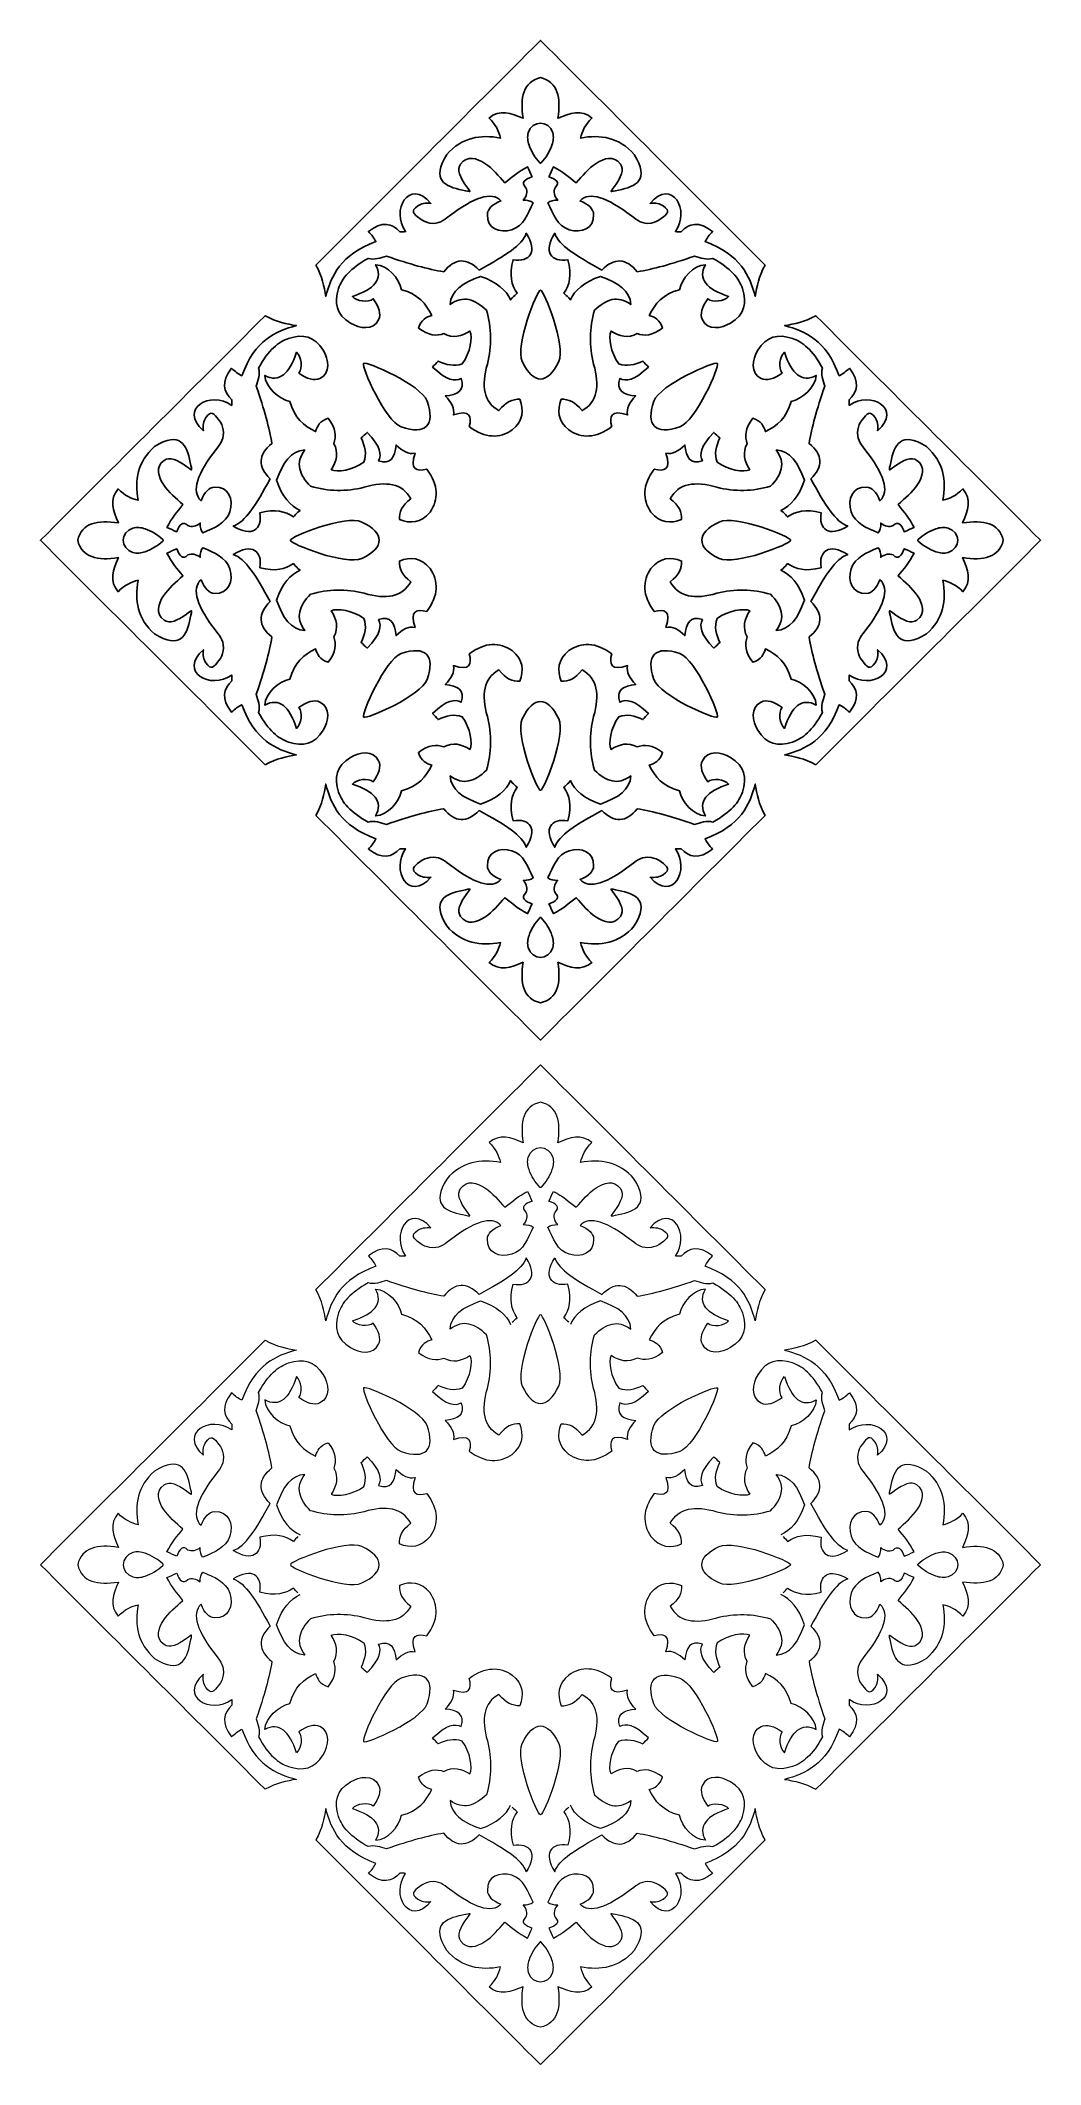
# Model space of a CAD drawing. Header units: centimetres. Extents: x -6.3 to 7.3, y -13.6 to 13.9.
import ezdxf

# ---------------------------------------------------------------- set-up
doc = ezdxf.new("R2010")
doc.units = ezdxf.units.CM
doc.header["$MEASUREMENT"] = 0
doc.layers.add('layer 1', color=7, linetype='Continuous')

msp = doc.modelspace()

# ---------------------------------------------------------------- linework, layer by layer
at = {"layer": 'layer 1', "color": 127}
for points, knots in [([(-2.53991, 10.84744), (-2.45457, 10.69081), (-2.42605, 10.55459), (-2.40564, 10.42128), (-2.40564, 10.42128), (-2.32646, 10.7064), (-2.21507, 10.9834), (-1.7237, 11.16476), (-1.7237, 11.16476), (-1.74865, 11.21104), (-1.7827, 11.25703), (-1.82585, 11.3027), (-1.82585, 11.3027), (-1.6417, 11.44906), (-1.5081, 11.41467), (-1.39746, 11.2981), (-1.39746, 11.2981), (-1.37217, 11.29897), (-1.34688, 11.29984), (-1.32159, 11.30071), (-1.32159, 11.30071), (-1.52669, 11.58814), (-1.27771, 12.03435), (-0.97768, 11.68541), (-0.97768, 11.68541), (-1.05167, 11.69398), (-1.11122, 11.68271), (-1.15632, 11.65159), (-1.15632, 11.65159), (-1.26026, 11.5799), (-1.20971, 11.54121), (-1.12898, 11.47884), (-1.12898, 11.47884), (-1.08347, 11.44368), (-1.03765, 11.42426), (-0.99158, 11.41732), (-0.99158, 11.41732), (-0.86929, 11.3989), (-0.80865, 11.4495), (-0.72425, 11.51416), (-0.72425, 11.51416), (-0.39635, 11.76538), (-0.15211, 11.8554), (-0.02588, 11.71805), (-0.02588, 11.71805), (-0.14569, 11.6709), (-0.20742, 11.60927), (-0.21105, 11.53315), (-0.21105, 11.53315), (-0.22007, 11.34378), (-0.04761, 11.274), (0.1231, 11.32722), (0.1231, 11.32722), (0.28139, 11.37657), (0.34167, 11.54029), (0.41017, 11.69443), (0.41017, 11.69443), (0.37942, 11.71925), (0.33523, 11.73059), (0.2776, 11.72846), (0.2776, 11.72846), (0.3241, 11.78577), (0.33569, 11.84189), (0.31237, 11.89682), (0.31237, 11.89682), (0.24113, 11.96656), (0.29816, 12.01109), (0.39619, 12.04757), (0.39619, 12.04757), (0.37602, 12.09188), (0.35585, 12.13619), (0.33568, 12.18051), (0.33568, 12.18051), (0.21268, 12.11683), (0.12051, 12.04011), (0.02654, 11.96417), (0.02654, 11.96417), (-0.05846, 12.05796), (-0.13728, 12.15796), (-0.24564, 12.22835), (-0.24564, 12.22835), (-0.3509, 12.29673), (-0.48541, 12.344), (-0.57501, 12.21872), (-0.57501, 12.21872), (-0.62797, 12.14468), (-0.58276, 12.03736), (-0.4927, 11.91485), (-0.4927, 11.91485), (-0.42671, 11.82507), (-0.42209, 11.83975), (-0.54631, 11.86467), (-0.54631, 11.86467), (-0.79168, 11.9139), (-0.97604, 12.00257), (-0.7622, 12.3486), (-0.7622, 12.3486), (-0.55645, 12.58243), (-0.30504, 12.62325), (-0.03208, 12.57295), (-0.03208, 12.57295), (-0.05772, 12.66422), (-0.09213, 12.75519), (-0.18785, 12.84407), (-0.18785, 12.84407), (-0.04717, 12.96498), (0.11256, 12.91502), (0.27502, 12.84066), (0.27502, 12.84066), (0.23167, 13.12502), (0.27586, 13.33747), (0.51103, 13.3931), (0.51103, 13.3931), (0.74619, 13.33747), (0.79039, 13.12502), (0.74704, 12.84066), (0.74704, 12.84066), (0.9095, 12.91502), (1.06923, 12.96498), (1.20991, 12.84407), (1.20991, 12.84407), (1.11419, 12.75519), (1.07978, 12.66422), (1.05414, 12.57295), (1.05414, 12.57295), (1.3271, 12.62325), (1.5785, 12.58243), (1.78426, 12.3486), (1.78426, 12.3486), (1.9981, 12.00257), (1.81374, 11.9139), (1.56837, 11.86467), (1.56837, 11.86467), (1.44415, 11.83975), (1.44876, 11.82507), (1.51476, 11.91485), (1.51476, 11.91485), (1.60482, 12.03736), (1.65003, 12.14468), (1.59707, 12.21872), (1.59707, 12.21872), (1.50747, 12.344), (1.37296, 12.29673), (1.2677, 12.22835), (1.2677, 12.22835), (1.15934, 12.15796), (1.08052, 12.05796), (0.99552, 11.96417), (0.99552, 11.96417), (0.90154, 12.04011), (0.80938, 12.11683), (0.68638, 12.18051), (0.68638, 12.18051), (0.66621, 12.13619), (0.64604, 12.09188), (0.62587, 12.04757), (0.62587, 12.04757), (0.7239, 12.01109), (0.78093, 11.96656), (0.70969, 11.89682), (0.70969, 11.89682), (0.68637, 11.84189), (0.69796, 11.78577), (0.74446, 11.72846), (0.74446, 11.72846), (0.68682, 11.73059), (0.64263, 11.71925), (0.61189, 11.69443), (0.61189, 11.69443), (0.68039, 11.54029), (0.74067, 11.37657), (0.89896, 11.32722), (0.89896, 11.32722), (1.06967, 11.274), (1.24213, 11.34378), (1.23311, 11.53315), (1.23311, 11.53315), (1.22948, 11.60927), (1.16775, 11.6709), (1.04794, 11.71805), (1.04794, 11.71805), (1.17417, 11.8554), (1.41841, 11.76538), (1.74631, 11.51416), (1.74631, 11.51416), (1.83071, 11.4495), (1.89135, 11.3989), (2.01364, 11.41732), (2.01364, 11.41732), (2.05971, 11.42426), (2.10553, 11.44368), (2.15103, 11.47884), (2.15103, 11.47884), (2.23177, 11.54121), (2.28232, 11.5799), (2.17838, 11.65159), (2.17838, 11.65159), (2.13327, 11.68271), (2.07373, 11.69398), (1.99974, 11.68541), (1.99974, 11.68541), (2.29977, 12.03435), (2.54875, 11.58814), (2.34365, 11.30071), (2.34365, 11.30071), (2.36894, 11.29984), (2.39423, 11.29897), (2.41952, 11.2981), (2.41952, 11.2981), (2.53016, 11.41467), (2.66376, 11.44906), (2.8479, 11.3027), (2.8479, 11.3027), (2.80476, 11.25703), (2.77071, 11.21104), (2.74575, 11.16476), (2.74575, 11.16476), (3.23713, 10.9834), (3.34852, 10.7064), (3.4277, 10.42128), (3.4277, 10.42128), (3.44811, 10.55459), (3.47663, 10.69081), (3.56197, 10.84744), (3.56197, 10.84744), (2.5624, 11.8425), (1.51099, 12.90285), (0.51103, 13.8984), (0.51103, 13.8984), (-0.48894, 12.90285), (-1.54035, 11.8425), (-2.53991, 10.84744)], [0, 0, 0, 0, 0.01694915, 0.01694915, 0.01694915, 0.01694915, 0.03389831, 0.03389831, 0.03389831, 0.03389831, 0.05084746, 0.05084746, 0.05084746, 0.05084746, 0.06779661, 0.06779661, 0.06779661, 0.06779661, 0.08474576, 0.08474576, 0.08474576, 0.08474576, 0.10169492, 0.10169492, 0.10169492, 0.10169492, 0.11864407, 0.11864407, 0.11864407, 0.11864407, 0.13559322, 0.13559322, 0.13559322, 0.13559322, 0.15254237, 0.15254237, 0.15254237, 0.15254237, 0.16949153, 0.16949153, 0.16949153, 0.16949153, 0.18644068, 0.18644068, 0.18644068, 0.18644068, 0.20338983, 0.20338983, 0.20338983, 0.20338983, 0.22033898, 0.22033898, 0.22033898, 0.22033898, 0.23728814, 0.23728814, 0.23728814, 0.23728814, 0.25423729, 0.25423729, 0.25423729, 0.25423729, 0.27118644, 0.27118644, 0.27118644, 0.27118644, 0.28813559, 0.28813559, 0.28813559, 0.28813559, 0.30508475, 0.30508475, 0.30508475, 0.30508475, 0.3220339, 0.3220339, 0.3220339, 0.3220339, 0.33898305, 0.33898305, 0.33898305, 0.33898305, 0.3559322, 0.3559322, 0.3559322, 0.3559322, 0.37288136, 0.37288136, 0.37288136, 0.37288136, 0.38983051, 0.38983051, 0.38983051, 0.38983051, 0.40677966, 0.40677966, 0.40677966, 0.40677966, 0.42372881, 0.42372881, 0.42372881, 0.42372881, 0.44067797, 0.44067797, 0.44067797, 0.44067797, 0.45762712, 0.45762712, 0.45762712, 0.45762712, 0.47457627, 0.47457627, 0.47457627, 0.47457627, 0.49152542, 0.49152542, 0.49152542, 0.49152542, 0.50847458, 0.50847458, 0.50847458, 0.50847458, 0.52542373, 0.52542373, 0.52542373, 0.52542373, 0.54237288, 0.54237288, 0.54237288, 0.54237288, 0.55932203, 0.55932203, 0.55932203, 0.55932203, 0.57627119, 0.57627119, 0.57627119, 0.57627119, 0.59322034, 0.59322034, 0.59322034, 0.59322034, 0.61016949, 0.61016949, 0.61016949, 0.61016949, 0.62711864, 0.62711864, 0.62711864, 0.62711864, 0.6440678, 0.6440678, 0.6440678, 0.6440678, 0.66101695, 0.66101695, 0.66101695, 0.66101695, 0.6779661, 0.6779661, 0.6779661, 0.6779661, 0.69491525, 0.69491525, 0.69491525, 0.69491525, 0.71186441, 0.71186441, 0.71186441, 0.71186441, 0.72881356, 0.72881356, 0.72881356, 0.72881356, 0.74576271, 0.74576271, 0.74576271, 0.74576271, 0.76271186, 0.76271186, 0.76271186, 0.76271186, 0.77966102, 0.77966102, 0.77966102, 0.77966102, 0.79661017, 0.79661017, 0.79661017, 0.79661017, 0.81355932, 0.81355932, 0.81355932, 0.81355932, 0.83050847, 0.83050847, 0.83050847, 0.83050847, 0.84745763, 0.84745763, 0.84745763, 0.84745763, 0.86440678, 0.86440678, 0.86440678, 0.86440678, 0.88135593, 0.88135593, 0.88135593, 0.88135593, 0.89830508, 0.89830508, 0.89830508, 0.89830508, 0.91525424, 0.91525424, 0.91525424, 0.91525424, 0.93220339, 0.93220339, 0.93220339, 0.93220339, 0.94915254, 0.94915254, 0.94915254, 0.94915254, 0.96610169, 0.96610169, 0.96610169, 0.96610169, 1, 1, 1, 1]), ([(0.66619, 12.47666), (0.68451, 12.53166), (0.69292, 12.59031), (0.67692, 12.64247), (0.67692, 12.64247), (0.62291, 12.81864), (0.39914, 12.81863), (0.34513, 12.64247), (0.34513, 12.64247), (0.32914, 12.59031), (0.33755, 12.53166), (0.35587, 12.47666), (0.35587, 12.47666), (0.38551, 12.38767), (0.43801, 12.30542), (0.50047, 12.23592), (0.50047, 12.23592), (0.50399, 12.23201), (0.50751, 12.2299), (0.51103, 12.23139), (0.51103, 12.23139), (0.51455, 12.2299), (0.51807, 12.23201), (0.52159, 12.23592), (0.52159, 12.23592), (0.58404, 12.30543), (0.63655, 12.38766), (0.66619, 12.47666)], [0, 0, 0, 0, 0.125, 0.125, 0.125, 0.125, 0.25, 0.25, 0.25, 0.25, 0.375, 0.375, 0.375, 0.375, 0.5, 0.5, 0.5, 0.5, 0.625, 0.625, 0.625, 0.625, 0.75, 0.75, 0.75, 0.75, 1, 1, 1, 1]), ([(0.12714, 10.40336), (0.14963, 10.42342), (0.17216, 10.44352), (0.19468, 10.46364), (0.19468, 10.46364), (0.1131, 10.573), (0.08556, 10.71065), (0.13784, 10.91815), (0.13784, 10.91815), (0.36808, 10.88428), (0.47642, 11.02309), (0.31778, 11.27931), (0.31778, 11.27931), (0.26486, 11.11673), (0.03161, 10.97334), (-0.32277, 10.77917), (-0.32277, 10.77917), (-0.49009, 10.95135), (-0.65032, 10.94341), (-0.80347, 10.75544), (-0.80347, 10.75544), (-1.01708, 10.79113), (-1.26335, 10.85682), (-1.58098, 10.96785), (-1.58098, 10.96785), (-1.66291, 10.94526), (-1.74433, 10.91004), (-1.82836, 10.93764), (-1.82836, 10.93764), (-2.07502, 10.80163), (-2.18633, 10.66543), (-2.2311, 10.52913), (-2.2311, 10.52913), (-2.2962, 10.33093), (-2.26204, 10.17571), (-2.07031, 10.0587), (-2.07031, 10.0587), (-1.94846, 9.9844), (-1.7618, 9.95273), (-1.6881, 10.10202), (-1.6881, 10.10202), (-1.64926, 10.18061), (-1.68404, 10.27939), (-1.76005, 10.38935), (-1.76005, 10.38935), (-1.83238, 10.32975), (-1.9842, 10.35702), (-2.04463, 10.42041), (-2.04463, 10.42041), (-1.74634, 10.51571), (-1.62306, 10.65951), (-1.72845, 10.85194), (-1.72845, 10.85194), (-1.56431, 10.84278), (-1.4117, 10.66589), (-1.37646, 10.5112), (-1.37646, 10.5112), (-1.15223, 10.45397), (-1.04301, 10.31951), (-0.96648, 10.163), (-0.96648, 10.163), (-1.04032, 10.14035), (-1.10951, 10.10607), (-1.14609, 9.99021), (-1.14609, 9.99021), (-1.00878, 9.88544), (-0.89934, 9.88008), (-0.80128, 9.91509), (-0.80128, 9.91509), (-0.68201, 9.84536), (-0.56045, 9.87862), (-0.44678, 9.94982), (-0.44678, 9.94982), (-0.41138, 9.86697), (-0.4387, 9.6565), (-0.55205, 9.50571), (-0.55205, 9.50571), (-0.6591, 9.46331), (-0.76895, 9.49138), (-0.87978, 9.54289), (-0.87978, 9.54289), (-0.90459, 9.51549), (-0.92939, 9.48808), (-0.95422, 9.46066), (-0.95422, 9.46066), (-0.75983, 9.2719), (-0.65157, 9.26425), (-0.56749, 9.30727), (-0.56749, 9.30727), (-0.51305, 9.14359), (-0.61307, 9.08252), (-0.7833, 9.06803), (-0.7833, 9.06803), (-0.70214, 8.98392), (-0.65247, 8.8987), (-0.67215, 8.81102), (-0.67215, 8.81102), (-0.44514, 8.88456), (-0.42207, 8.79151), (-0.4561, 8.6518), (-0.4561, 8.6518), (-0.23747, 8.48763), (-0.04543, 8.49014), (0.12834, 8.60664), (0.12834, 8.60664), (0.27716, 8.72965), (0.28925, 8.87501), (0.22838, 9.02302), (0.22838, 9.02302), (0.13248, 9.02641), (0.03811, 8.99055), (-0.05294, 8.86849), (-0.05294, 8.86849), (-0.26223, 8.98223), (-0.29609, 9.20436), (-0.21001, 9.50067), (-0.21001, 9.50067), (-0.14731, 9.74677), (-0.15177, 9.99055), (-0.22342, 10.23196), (-0.22342, 10.23196), (-0.37776, 10.38167), (-0.53905, 10.44282), (-0.71591, 10.30926), (-0.71591, 10.30926), (-0.70392, 10.49909), (-0.54713, 10.6035), (-0.30381, 10.69287), (-0.30381, 10.69287), (-0.07668, 10.61526), (0.04404, 10.50388), (0.10502, 10.37362), (0.10502, 10.37362), (0.10502, 10.37362), (0.12714, 10.40336), (0.12714, 10.40336)], [0, 0, 0, 0, 0.02857143, 0.02857143, 0.02857143, 0.02857143, 0.05714286, 0.05714286, 0.05714286, 0.05714286, 0.08571429, 0.08571429, 0.08571429, 0.08571429, 0.11428571, 0.11428571, 0.11428571, 0.11428571, 0.14285714, 0.14285714, 0.14285714, 0.14285714, 0.17142857, 0.17142857, 0.17142857, 0.17142857, 0.2, 0.2, 0.2, 0.2, 0.22857143, 0.22857143, 0.22857143, 0.22857143, 0.25714286, 0.25714286, 0.25714286, 0.25714286, 0.28571429, 0.28571429, 0.28571429, 0.28571429, 0.31428571, 0.31428571, 0.31428571, 0.31428571, 0.34285714, 0.34285714, 0.34285714, 0.34285714, 0.37142857, 0.37142857, 0.37142857, 0.37142857, 0.4, 0.4, 0.4, 0.4, 0.42857143, 0.42857143, 0.42857143, 0.42857143, 0.45714286, 0.45714286, 0.45714286, 0.45714286, 0.48571429, 0.48571429, 0.48571429, 0.48571429, 0.51428571, 0.51428571, 0.51428571, 0.51428571, 0.54285714, 0.54285714, 0.54285714, 0.54285714, 0.57142857, 0.57142857, 0.57142857, 0.57142857, 0.6, 0.6, 0.6, 0.6, 0.62857143, 0.62857143, 0.62857143, 0.62857143, 0.65714286, 0.65714286, 0.65714286, 0.65714286, 0.68571429, 0.68571429, 0.68571429, 0.68571429, 0.71428571, 0.71428571, 0.71428571, 0.71428571, 0.74285714, 0.74285714, 0.74285714, 0.74285714, 0.77142857, 0.77142857, 0.77142857, 0.77142857, 0.8, 0.8, 0.8, 0.8, 0.82857143, 0.82857143, 0.82857143, 0.82857143, 0.85714286, 0.85714286, 0.85714286, 0.85714286, 0.88571429, 0.88571429, 0.88571429, 0.88571429, 0.91428571, 0.91428571, 0.91428571, 0.91428571, 0.94285714, 0.94285714, 0.94285714, 0.94285714, 1, 1, 1, 1]), ([(0.89492, 10.40336), (0.87243, 10.42342), (0.8499, 10.44352), (0.82737, 10.46364), (0.82737, 10.46364), (0.90896, 10.573), (0.9365, 10.71065), (0.88422, 10.91815), (0.88422, 10.91815), (0.65398, 10.88428), (0.54564, 11.02309), (0.70428, 11.27931), (0.70428, 11.27931), (0.7572, 11.11673), (0.99045, 10.97334), (1.34482, 10.77917), (1.34482, 10.77917), (1.51215, 10.95135), (1.67237, 10.94341), (1.82553, 10.75544), (1.82553, 10.75544), (2.03913, 10.79113), (2.28541, 10.85682), (2.60304, 10.96785), (2.60304, 10.96785), (2.68497, 10.94526), (2.76639, 10.91004), (2.85042, 10.93764), (2.85042, 10.93764), (3.09708, 10.80163), (3.20839, 10.66543), (3.25316, 10.52913), (3.25316, 10.52913), (3.31825, 10.33093), (3.28409, 10.17571), (3.09237, 10.0587), (3.09237, 10.0587), (2.97052, 9.9844), (2.78386, 9.95273), (2.71016, 10.10202), (2.71016, 10.10202), (2.67132, 10.18061), (2.7061, 10.27939), (2.78211, 10.38935), (2.78211, 10.38935), (2.85444, 10.32975), (3.00626, 10.35702), (3.06669, 10.42041), (3.06669, 10.42041), (2.76839, 10.51571), (2.64512, 10.65951), (2.75051, 10.85194), (2.75051, 10.85194), (2.58637, 10.84278), (2.43376, 10.66589), (2.39851, 10.5112), (2.39851, 10.5112), (2.17429, 10.45397), (2.06507, 10.31951), (1.98853, 10.163), (1.98853, 10.163), (2.06238, 10.14035), (2.13157, 10.10607), (2.16815, 9.99021), (2.16815, 9.99021), (2.03084, 9.88544), (1.92139, 9.88008), (1.82334, 9.91509), (1.82334, 9.91509), (1.70407, 9.84536), (1.58251, 9.87862), (1.46884, 9.94982), (1.46884, 9.94982), (1.43343, 9.86697), (1.46076, 9.6565), (1.57411, 9.50571), (1.57411, 9.50571), (1.68116, 9.46331), (1.79101, 9.49138), (1.90184, 9.54289), (1.90184, 9.54289), (1.92664, 9.51549), (1.95145, 9.48808), (1.97628, 9.46066), (1.97628, 9.46066), (1.78189, 9.2719), (1.67363, 9.26425), (1.58954, 9.30727), (1.58954, 9.30727), (1.53511, 9.14359), (1.63513, 9.08252), (1.80536, 9.06803), (1.80536, 9.06803), (1.72419, 8.98392), (1.67453, 8.8987), (1.69421, 8.81102), (1.69421, 8.81102), (1.4672, 8.88456), (1.44413, 8.79151), (1.47816, 8.6518), (1.47816, 8.6518), (1.25953, 8.48763), (1.06749, 8.49014), (0.89372, 8.60664), (0.89372, 8.60664), (0.7449, 8.72965), (0.73281, 8.87501), (0.79368, 9.02302), (0.79368, 9.02302), (0.88958, 9.02641), (0.98395, 8.99055), (1.075, 8.86849), (1.075, 8.86849), (1.28429, 8.98223), (1.31815, 9.20436), (1.23207, 9.50067), (1.23207, 9.50067), (1.16937, 9.74677), (1.17383, 9.99055), (1.24548, 10.23196), (1.24548, 10.23196), (1.39982, 10.38167), (1.56111, 10.44282), (1.73796, 10.30926), (1.73796, 10.30926), (1.72597, 10.49909), (1.56919, 10.6035), (1.32587, 10.69287), (1.32587, 10.69287), (1.09874, 10.61526), (0.97802, 10.50388), (0.91704, 10.37362), (0.91704, 10.37362), (0.91704, 10.37362), (0.89492, 10.40336), (0.89492, 10.40336)], [0, 0, 0, 0, 0.02857143, 0.02857143, 0.02857143, 0.02857143, 0.05714286, 0.05714286, 0.05714286, 0.05714286, 0.08571429, 0.08571429, 0.08571429, 0.08571429, 0.11428571, 0.11428571, 0.11428571, 0.11428571, 0.14285714, 0.14285714, 0.14285714, 0.14285714, 0.17142857, 0.17142857, 0.17142857, 0.17142857, 0.2, 0.2, 0.2, 0.2, 0.22857143, 0.22857143, 0.22857143, 0.22857143, 0.25714286, 0.25714286, 0.25714286, 0.25714286, 0.28571429, 0.28571429, 0.28571429, 0.28571429, 0.31428571, 0.31428571, 0.31428571, 0.31428571, 0.34285714, 0.34285714, 0.34285714, 0.34285714, 0.37142857, 0.37142857, 0.37142857, 0.37142857, 0.4, 0.4, 0.4, 0.4, 0.42857143, 0.42857143, 0.42857143, 0.42857143, 0.45714286, 0.45714286, 0.45714286, 0.45714286, 0.48571429, 0.48571429, 0.48571429, 0.48571429, 0.51428571, 0.51428571, 0.51428571, 0.51428571, 0.54285714, 0.54285714, 0.54285714, 0.54285714, 0.57142857, 0.57142857, 0.57142857, 0.57142857, 0.6, 0.6, 0.6, 0.6, 0.62857143, 0.62857143, 0.62857143, 0.62857143, 0.65714286, 0.65714286, 0.65714286, 0.65714286, 0.68571429, 0.68571429, 0.68571429, 0.68571429, 0.71428571, 0.71428571, 0.71428571, 0.71428571, 0.74285714, 0.74285714, 0.74285714, 0.74285714, 0.77142857, 0.77142857, 0.77142857, 0.77142857, 0.8, 0.8, 0.8, 0.8, 0.82857143, 0.82857143, 0.82857143, 0.82857143, 0.85714286, 0.85714286, 0.85714286, 0.85714286, 0.88571429, 0.88571429, 0.88571429, 0.88571429, 0.91428571, 0.91428571, 0.91428571, 0.91428571, 0.94285714, 0.94285714, 0.94285714, 0.94285714, 1, 1, 1, 1]), ([(0.75901, 9.53417), (0.60923, 9.21921), (0.41284, 9.21922), (0.26305, 9.53417), (0.26305, 9.53417), (0.16305, 9.74442), (0.45997, 10.5067), (0.51103, 10.50474), (0.51103, 10.50474), (0.56209, 10.5067), (0.859, 9.74442), (0.75901, 9.53417)], [0, 0, 0, 0, 0.25, 0.25, 0.25, 0.25, 0.5, 0.5, 0.5, 0.5, 1, 1, 1, 1]), ([(-3.22942, 4.05604), (-3.0728, 4.14139), (-2.93657, 4.16991), (-2.80326, 4.19032), (-2.80326, 4.19032), (-3.08838, 4.2695), (-3.36538, 4.38088), (-3.54674, 4.87226), (-3.54674, 4.87226), (-3.59303, 4.84731), (-3.63901, 4.81326), (-3.68468, 4.77011), (-3.68468, 4.77011), (-3.83104, 4.95426), (-3.79665, 5.08786), (-3.68009, 5.1985), (-3.68009, 5.1985), (-3.68095, 5.22378), (-3.68182, 5.24908), (-3.68269, 5.27436), (-3.68269, 5.27436), (-3.97013, 5.06927), (-4.41633, 5.31825), (-4.06739, 5.61828), (-4.06739, 5.61828), (-4.07596, 5.54429), (-4.06469, 5.48474), (-4.03358, 5.43963), (-4.03358, 5.43963), (-3.96189, 5.3357), (-3.9232, 5.38625), (-3.86082, 5.46698), (-3.86082, 5.46698), (-3.82566, 5.51249), (-3.80625, 5.55831), (-3.79931, 5.60438), (-3.79931, 5.60438), (-3.78088, 5.72667), (-3.83148, 5.7873), (-3.89614, 5.87171), (-3.89614, 5.87171), (-4.14736, 6.19961), (-4.23739, 6.44385), (-4.10004, 6.57008), (-4.10004, 6.57008), (-4.05288, 6.45027), (-3.99125, 6.38853), (-3.91513, 6.38491), (-3.91513, 6.38491), (-3.72576, 6.37588), (-3.65599, 6.54835), (-3.70921, 6.71906), (-3.70921, 6.71906), (-3.75855, 6.87735), (-3.92228, 6.93763), (-4.07641, 7.00612), (-4.07641, 7.00612), (-4.10123, 6.97538), (-4.11257, 6.93119), (-4.11044, 6.87355), (-4.11044, 6.87355), (-4.16775, 6.92006), (-4.22387, 6.93165), (-4.2788, 6.90833), (-4.2788, 6.90833), (-4.34855, 6.83709), (-4.39308, 6.89412), (-4.42955, 6.99215), (-4.42955, 6.99215), (-4.47386, 6.97198), (-4.51817, 6.9518), (-4.56249, 6.93164), (-4.56249, 6.93164), (-4.49882, 6.80864), (-4.4221, 6.71647), (-4.34615, 6.6225), (-4.34615, 6.6225), (-4.43995, 6.5375), (-4.53994, 6.45868), (-4.61033, 6.35032), (-4.61033, 6.35032), (-4.67872, 6.24506), (-4.72598, 6.11055), (-4.6007, 6.02095), (-4.6007, 6.02095), (-4.52666, 5.96798), (-4.41934, 6.0132), (-4.29684, 6.10325), (-4.29684, 6.10325), (-4.20705, 6.16925), (-4.22173, 6.17386), (-4.24665, 6.04965), (-4.24665, 6.04965), (-4.29588, 5.80427), (-4.38455, 5.61991), (-4.73058, 5.83376), (-4.73058, 5.83376), (-4.96441, 6.03951), (-5.00523, 6.29092), (-4.95493, 6.56387), (-4.95493, 6.56387), (-5.0462, 6.53823), (-5.13717, 6.50383), (-5.22605, 6.40811), (-5.22605, 6.40811), (-5.34696, 6.54879), (-5.297, 6.70852), (-5.22264, 6.87098), (-5.22264, 6.87098), (-5.507, 6.82763), (-5.71945, 6.87182), (-5.77508, 7.10699), (-5.77508, 7.10699), (-5.71945, 7.34215), (-5.507, 7.38635), (-5.22264, 7.343), (-5.22264, 7.343), (-5.297, 7.50545), (-5.34696, 7.66518), (-5.22605, 7.80587), (-5.22605, 7.80587), (-5.13717, 7.71014), (-5.0462, 7.67574), (-4.95493, 7.6501), (-4.95493, 7.6501), (-5.00523, 7.92306), (-4.96441, 8.17446), (-4.73058, 8.38022), (-4.73058, 8.38022), (-4.38455, 8.59406), (-4.29588, 8.4097), (-4.24665, 8.16433), (-4.24665, 8.16433), (-4.22173, 8.04011), (-4.20705, 8.04472), (-4.29684, 8.11072), (-4.29684, 8.11072), (-4.41934, 8.20078), (-4.52666, 8.24599), (-4.6007, 8.19303), (-4.6007, 8.19303), (-4.72598, 8.10343), (-4.67872, 7.96891), (-4.61033, 7.86365), (-4.61033, 7.86365), (-4.53994, 7.7553), (-4.43995, 7.67648), (-4.34615, 7.59148), (-4.34615, 7.59148), (-4.4221, 7.4975), (-4.49882, 7.40534), (-4.56249, 7.28234), (-4.56249, 7.28234), (-4.51817, 7.26217), (-4.47386, 7.242), (-4.42955, 7.22182), (-4.42955, 7.22182), (-4.39308, 7.31985), (-4.34855, 7.37689), (-4.2788, 7.30564), (-4.2788, 7.30564), (-4.22387, 7.28233), (-4.16775, 7.29392), (-4.11044, 7.34042), (-4.11044, 7.34042), (-4.11257, 7.28278), (-4.10123, 7.23859), (-4.07641, 7.20785), (-4.07641, 7.20785), (-3.92228, 7.27634), (-3.75855, 7.33663), (-3.70921, 7.49492), (-3.70921, 7.49492), (-3.65599, 7.66563), (-3.72576, 7.83809), (-3.91513, 7.82907), (-3.91513, 7.82907), (-3.99125, 7.82544), (-4.05288, 7.76371), (-4.10004, 7.64389), (-4.10004, 7.64389), (-4.23739, 7.77013), (-4.14736, 8.01437), (-3.89614, 8.34226), (-3.89614, 8.34226), (-3.83148, 8.42667), (-3.78088, 8.48731), (-3.79931, 8.6096), (-3.79931, 8.6096), (-3.80625, 8.65567), (-3.82566, 8.70149), (-3.86082, 8.74699), (-3.86082, 8.74699), (-3.9232, 8.82773), (-3.96189, 8.87827), (-4.03358, 8.77434), (-4.03358, 8.77434), (-4.06469, 8.72923), (-4.07596, 8.66969), (-4.06739, 8.5957), (-4.06739, 8.5957), (-4.41633, 8.89573), (-3.97013, 9.14471), (-3.68269, 8.93961), (-3.68269, 8.93961), (-3.68182, 8.9649), (-3.68095, 8.99019), (-3.68009, 9.01548), (-3.68009, 9.01548), (-3.79665, 9.12612), (-3.83104, 9.25972), (-3.68468, 9.44386), (-3.68468, 9.44386), (-3.63901, 9.40072), (-3.59303, 9.36667), (-3.54674, 9.34171), (-3.54674, 9.34171), (-3.36538, 9.83309), (-3.08838, 9.94447), (-2.80326, 10.02366), (-2.80326, 10.02366), (-2.93657, 10.04406), (-3.0728, 10.07259), (-3.22942, 10.15793), (-3.22942, 10.15793), (-4.22448, 9.15836), (-5.28483, 8.10695), (-6.28039, 7.10699), (-6.28039, 7.10699), (-5.28483, 6.10702), (-4.22448, 5.05561), (-3.22942, 4.05604)], [0, 0, 0, 0, 0.01694915, 0.01694915, 0.01694915, 0.01694915, 0.03389831, 0.03389831, 0.03389831, 0.03389831, 0.05084746, 0.05084746, 0.05084746, 0.05084746, 0.06779661, 0.06779661, 0.06779661, 0.06779661, 0.08474576, 0.08474576, 0.08474576, 0.08474576, 0.10169492, 0.10169492, 0.10169492, 0.10169492, 0.11864407, 0.11864407, 0.11864407, 0.11864407, 0.13559322, 0.13559322, 0.13559322, 0.13559322, 0.15254237, 0.15254237, 0.15254237, 0.15254237, 0.16949153, 0.16949153, 0.16949153, 0.16949153, 0.18644068, 0.18644068, 0.18644068, 0.18644068, 0.20338983, 0.20338983, 0.20338983, 0.20338983, 0.22033898, 0.22033898, 0.22033898, 0.22033898, 0.23728814, 0.23728814, 0.23728814, 0.23728814, 0.25423729, 0.25423729, 0.25423729, 0.25423729, 0.27118644, 0.27118644, 0.27118644, 0.27118644, 0.28813559, 0.28813559, 0.28813559, 0.28813559, 0.30508475, 0.30508475, 0.30508475, 0.30508475, 0.3220339, 0.3220339, 0.3220339, 0.3220339, 0.33898305, 0.33898305, 0.33898305, 0.33898305, 0.3559322, 0.3559322, 0.3559322, 0.3559322, 0.37288136, 0.37288136, 0.37288136, 0.37288136, 0.38983051, 0.38983051, 0.38983051, 0.38983051, 0.40677966, 0.40677966, 0.40677966, 0.40677966, 0.42372881, 0.42372881, 0.42372881, 0.42372881, 0.44067797, 0.44067797, 0.44067797, 0.44067797, 0.45762712, 0.45762712, 0.45762712, 0.45762712, 0.47457627, 0.47457627, 0.47457627, 0.47457627, 0.49152542, 0.49152542, 0.49152542, 0.49152542, 0.50847458, 0.50847458, 0.50847458, 0.50847458, 0.52542373, 0.52542373, 0.52542373, 0.52542373, 0.54237288, 0.54237288, 0.54237288, 0.54237288, 0.55932203, 0.55932203, 0.55932203, 0.55932203, 0.57627119, 0.57627119, 0.57627119, 0.57627119, 0.59322034, 0.59322034, 0.59322034, 0.59322034, 0.61016949, 0.61016949, 0.61016949, 0.61016949, 0.62711864, 0.62711864, 0.62711864, 0.62711864, 0.6440678, 0.6440678, 0.6440678, 0.6440678, 0.66101695, 0.66101695, 0.66101695, 0.66101695, 0.6779661, 0.6779661, 0.6779661, 0.6779661, 0.69491525, 0.69491525, 0.69491525, 0.69491525, 0.71186441, 0.71186441, 0.71186441, 0.71186441, 0.72881356, 0.72881356, 0.72881356, 0.72881356, 0.74576271, 0.74576271, 0.74576271, 0.74576271, 0.76271186, 0.76271186, 0.76271186, 0.76271186, 0.77966102, 0.77966102, 0.77966102, 0.77966102, 0.79661017, 0.79661017, 0.79661017, 0.79661017, 0.81355932, 0.81355932, 0.81355932, 0.81355932, 0.83050847, 0.83050847, 0.83050847, 0.83050847, 0.84745763, 0.84745763, 0.84745763, 0.84745763, 0.86440678, 0.86440678, 0.86440678, 0.86440678, 0.88135593, 0.88135593, 0.88135593, 0.88135593, 0.89830508, 0.89830508, 0.89830508, 0.89830508, 0.91525424, 0.91525424, 0.91525424, 0.91525424, 0.93220339, 0.93220339, 0.93220339, 0.93220339, 0.94915254, 0.94915254, 0.94915254, 0.94915254, 0.96610169, 0.96610169, 0.96610169, 0.96610169, 1, 1, 1, 1]), ([(-2.78534, 7.49088), (-2.80541, 7.46838), (-2.8255, 7.44586), (-2.84562, 7.42333), (-2.84562, 7.42333), (-2.95499, 7.50491), (-3.09263, 7.53246), (-3.30013, 7.48018), (-3.30013, 7.48018), (-3.26626, 7.24994), (-3.40507, 7.1416), (-3.66129, 7.30023), (-3.66129, 7.30023), (-3.49871, 7.35316), (-3.35532, 7.58641), (-3.16116, 7.94078), (-3.16116, 7.94078), (-3.33333, 8.1081), (-3.3254, 8.26833), (-3.13742, 8.42149), (-3.13742, 8.42149), (-3.17311, 8.63509), (-3.23881, 8.88137), (-3.34984, 9.199), (-3.34984, 9.199), (-3.32725, 9.28092), (-3.29202, 9.36235), (-3.31962, 9.44638), (-3.31962, 9.44638), (-3.18361, 9.69304), (-3.04741, 9.80435), (-2.91111, 9.84912), (-2.91111, 9.84912), (-2.71292, 9.91421), (-2.55769, 9.88005), (-2.44069, 9.68833), (-2.44069, 9.68833), (-2.36638, 9.56648), (-2.33471, 9.37982), (-2.484, 9.30612), (-2.484, 9.30612), (-2.56259, 9.26728), (-2.66138, 9.30206), (-2.77133, 9.37807), (-2.77133, 9.37807), (-2.71173, 9.45039), (-2.73901, 9.60222), (-2.80239, 9.66265), (-2.80239, 9.66265), (-2.8977, 9.36435), (-3.04149, 9.24108), (-3.23392, 9.34647), (-3.23392, 9.34647), (-3.22476, 9.18233), (-3.04788, 9.02972), (-2.89318, 8.99447), (-2.89318, 8.99447), (-2.83596, 8.77025), (-2.70149, 8.66103), (-2.54498, 8.58449), (-2.54498, 8.58449), (-2.52234, 8.65834), (-2.48805, 8.72753), (-2.37219, 8.76411), (-2.37219, 8.76411), (-2.26743, 8.6268), (-2.26206, 8.51735), (-2.29707, 8.4193), (-2.29707, 8.4193), (-2.22735, 8.30002), (-2.26061, 8.17847), (-2.33181, 8.0648), (-2.33181, 8.0648), (-2.24895, 8.02939), (-2.03848, 8.05671), (-1.8877, 8.17006), (-1.8877, 8.17006), (-1.8453, 8.27712), (-1.87336, 8.38697), (-1.92487, 8.4978), (-1.92487, 8.4978), (-1.89748, 8.5226), (-1.87006, 8.5474), (-1.84264, 8.57223), (-1.84264, 8.57223), (-1.65389, 8.37784), (-1.64623, 8.26959), (-1.68925, 8.1855), (-1.68925, 8.1855), (-1.52558, 8.13107), (-1.46451, 8.23109), (-1.45001, 8.40132), (-1.45001, 8.40132), (-1.3659, 8.32015), (-1.28068, 8.27049), (-1.193, 8.29016), (-1.193, 8.29016), (-1.26654, 8.06316), (-1.17349, 8.04009), (-1.03379, 8.07412), (-1.03379, 8.07412), (-0.86961, 7.85548), (-0.87213, 7.66344), (-0.98862, 7.48968), (-0.98862, 7.48968), (-1.11164, 7.34086), (-1.257, 7.32877), (-1.405, 7.38964), (-1.405, 7.38964), (-1.40839, 7.48553), (-1.37254, 7.57991), (-1.25047, 7.67095), (-1.25047, 7.67095), (-1.36422, 7.88025), (-1.58635, 7.91411), (-1.88266, 7.82803), (-1.88266, 7.82803), (-2.12875, 7.76533), (-2.37254, 7.76979), (-2.61394, 7.84143), (-2.61394, 7.84143), (-2.76366, 7.99577), (-2.8248, 8.15707), (-2.69124, 8.33392), (-2.69124, 8.33392), (-2.88107, 8.32193), (-2.98548, 8.16515), (-3.07486, 7.92183), (-3.07486, 7.92183), (-2.99724, 7.6947), (-2.88586, 7.57398), (-2.7556, 7.51299), (-2.7556, 7.51299), (-2.7556, 7.51299), (-2.78534, 7.49088), (-2.78534, 7.49088)], [0, 0, 0, 0, 0.02857143, 0.02857143, 0.02857143, 0.02857143, 0.05714286, 0.05714286, 0.05714286, 0.05714286, 0.08571429, 0.08571429, 0.08571429, 0.08571429, 0.11428571, 0.11428571, 0.11428571, 0.11428571, 0.14285714, 0.14285714, 0.14285714, 0.14285714, 0.17142857, 0.17142857, 0.17142857, 0.17142857, 0.2, 0.2, 0.2, 0.2, 0.22857143, 0.22857143, 0.22857143, 0.22857143, 0.25714286, 0.25714286, 0.25714286, 0.25714286, 0.28571429, 0.28571429, 0.28571429, 0.28571429, 0.31428571, 0.31428571, 0.31428571, 0.31428571, 0.34285714, 0.34285714, 0.34285714, 0.34285714, 0.37142857, 0.37142857, 0.37142857, 0.37142857, 0.4, 0.4, 0.4, 0.4, 0.42857143, 0.42857143, 0.42857143, 0.42857143, 0.45714286, 0.45714286, 0.45714286, 0.45714286, 0.48571429, 0.48571429, 0.48571429, 0.48571429, 0.51428571, 0.51428571, 0.51428571, 0.51428571, 0.54285714, 0.54285714, 0.54285714, 0.54285714, 0.57142857, 0.57142857, 0.57142857, 0.57142857, 0.6, 0.6, 0.6, 0.6, 0.62857143, 0.62857143, 0.62857143, 0.62857143, 0.65714286, 0.65714286, 0.65714286, 0.65714286, 0.68571429, 0.68571429, 0.68571429, 0.68571429, 0.71428571, 0.71428571, 0.71428571, 0.71428571, 0.74285714, 0.74285714, 0.74285714, 0.74285714, 0.77142857, 0.77142857, 0.77142857, 0.77142857, 0.8, 0.8, 0.8, 0.8, 0.82857143, 0.82857143, 0.82857143, 0.82857143, 0.85714286, 0.85714286, 0.85714286, 0.85714286, 0.88571429, 0.88571429, 0.88571429, 0.88571429, 0.91428571, 0.91428571, 0.91428571, 0.91428571, 0.94285714, 0.94285714, 0.94285714, 0.94285714, 1, 1, 1, 1]), ([(3.8074, 7.49088), (3.82747, 7.46838), (3.84756, 7.44586), (3.86768, 7.42333), (3.86768, 7.42333), (3.97705, 7.50491), (4.11469, 7.53246), (4.32219, 7.48018), (4.32219, 7.48018), (4.28832, 7.24994), (4.42713, 7.1416), (4.68335, 7.30023), (4.68335, 7.30023), (4.52077, 7.35316), (4.37738, 7.58641), (4.18322, 7.94078), (4.18322, 7.94078), (4.35539, 8.1081), (4.34746, 8.26833), (4.15948, 8.42149), (4.15948, 8.42149), (4.19517, 8.63509), (4.26087, 8.88137), (4.3719, 9.199), (4.3719, 9.199), (4.34931, 9.28092), (4.31408, 9.36235), (4.34168, 9.44638), (4.34168, 9.44638), (4.20567, 9.69304), (4.06947, 9.80435), (3.93317, 9.84912), (3.93317, 9.84912), (3.73498, 9.91421), (3.57976, 9.88005), (3.46275, 9.68833), (3.46275, 9.68833), (3.38844, 9.56648), (3.35677, 9.37982), (3.50606, 9.30612), (3.50606, 9.30612), (3.58465, 9.26728), (3.68344, 9.30206), (3.79339, 9.37807), (3.79339, 9.37807), (3.73379, 9.45039), (3.76107, 9.60222), (3.82445, 9.66265), (3.82445, 9.66265), (3.91976, 9.36435), (4.06355, 9.24108), (4.25598, 9.34647), (4.25598, 9.34647), (4.24682, 9.18233), (4.06994, 9.02972), (3.91524, 8.99447), (3.91524, 8.99447), (3.85802, 8.77025), (3.72355, 8.66103), (3.56704, 8.58449), (3.56704, 8.58449), (3.5444, 8.65834), (3.51011, 8.72753), (3.39425, 8.76411), (3.39425, 8.76411), (3.28949, 8.6268), (3.28412, 8.51735), (3.31913, 8.4193), (3.31913, 8.4193), (3.2494, 8.30002), (3.28267, 8.17847), (3.35387, 8.0648), (3.35387, 8.0648), (3.27101, 8.02939), (3.06054, 8.05671), (2.90976, 8.17006), (2.90976, 8.17006), (2.86736, 8.27712), (2.89542, 8.38697), (2.94693, 8.4978), (2.94693, 8.4978), (2.91954, 8.5226), (2.89212, 8.5474), (2.8647, 8.57223), (2.8647, 8.57223), (2.67595, 8.37784), (2.66829, 8.26959), (2.71131, 8.1855), (2.71131, 8.1855), (2.54764, 8.13107), (2.48656, 8.23109), (2.47207, 8.40132), (2.47207, 8.40132), (2.38796, 8.32015), (2.30274, 8.27049), (2.21506, 8.29016), (2.21506, 8.29016), (2.2886, 8.06316), (2.19555, 8.04009), (2.05585, 8.07412), (2.05585, 8.07412), (1.89167, 7.85548), (1.89419, 7.66344), (2.01068, 7.48968), (2.01068, 7.48968), (2.13369, 7.34086), (2.27906, 7.32877), (2.42706, 7.38964), (2.42706, 7.38964), (2.43045, 7.48553), (2.3946, 7.57991), (2.27253, 7.67095), (2.27253, 7.67095), (2.38628, 7.88025), (2.6084, 7.91411), (2.90472, 7.82803), (2.90472, 7.82803), (3.15081, 7.76533), (3.3946, 7.76979), (3.636, 7.84143), (3.636, 7.84143), (3.78572, 7.99577), (3.84686, 8.15707), (3.7133, 8.33392), (3.7133, 8.33392), (3.90313, 8.32193), (4.00754, 8.16515), (4.09692, 7.92183), (4.09692, 7.92183), (4.0193, 7.6947), (3.90792, 7.57398), (3.77766, 7.51299), (3.77766, 7.51299), (3.77766, 7.51299), (3.8074, 7.49088), (3.8074, 7.49088)], [0, 0, 0, 0, 0.02857143, 0.02857143, 0.02857143, 0.02857143, 0.05714286, 0.05714286, 0.05714286, 0.05714286, 0.08571429, 0.08571429, 0.08571429, 0.08571429, 0.11428571, 0.11428571, 0.11428571, 0.11428571, 0.14285714, 0.14285714, 0.14285714, 0.14285714, 0.17142857, 0.17142857, 0.17142857, 0.17142857, 0.2, 0.2, 0.2, 0.2, 0.22857143, 0.22857143, 0.22857143, 0.22857143, 0.25714286, 0.25714286, 0.25714286, 0.25714286, 0.28571429, 0.28571429, 0.28571429, 0.28571429, 0.31428571, 0.31428571, 0.31428571, 0.31428571, 0.34285714, 0.34285714, 0.34285714, 0.34285714, 0.37142857, 0.37142857, 0.37142857, 0.37142857, 0.4, 0.4, 0.4, 0.4, 0.42857143, 0.42857143, 0.42857143, 0.42857143, 0.45714286, 0.45714286, 0.45714286, 0.45714286, 0.48571429, 0.48571429, 0.48571429, 0.48571429, 0.51428571, 0.51428571, 0.51428571, 0.51428571, 0.54285714, 0.54285714, 0.54285714, 0.54285714, 0.57142857, 0.57142857, 0.57142857, 0.57142857, 0.6, 0.6, 0.6, 0.6, 0.62857143, 0.62857143, 0.62857143, 0.62857143, 0.65714286, 0.65714286, 0.65714286, 0.65714286, 0.68571429, 0.68571429, 0.68571429, 0.68571429, 0.71428571, 0.71428571, 0.71428571, 0.71428571, 0.74285714, 0.74285714, 0.74285714, 0.74285714, 0.77142857, 0.77142857, 0.77142857, 0.77142857, 0.8, 0.8, 0.8, 0.8, 0.82857143, 0.82857143, 0.82857143, 0.82857143, 0.85714286, 0.85714286, 0.85714286, 0.85714286, 0.88571429, 0.88571429, 0.88571429, 0.88571429, 0.91428571, 0.91428571, 0.91428571, 0.91428571, 0.94285714, 0.94285714, 0.94285714, 0.94285714, 1, 1, 1, 1]), ([(4.25148, 4.05604), (4.09486, 4.14139), (3.95864, 4.16991), (3.82532, 4.19032), (3.82532, 4.19032), (4.11044, 4.2695), (4.38744, 4.38088), (4.5688, 4.87226), (4.5688, 4.87226), (4.61509, 4.84731), (4.66107, 4.81326), (4.70674, 4.77011), (4.70674, 4.77011), (4.8531, 4.95426), (4.81871, 5.08786), (4.70215, 5.1985), (4.70215, 5.1985), (4.70301, 5.22378), (4.70388, 5.24908), (4.70475, 5.27436), (4.70475, 5.27436), (4.99219, 5.06927), (5.43839, 5.31825), (5.08945, 5.61828), (5.08945, 5.61828), (5.09802, 5.54429), (5.08675, 5.48474), (5.05564, 5.43963), (5.05564, 5.43963), (4.98395, 5.3357), (4.94526, 5.38625), (4.88288, 5.46698), (4.88288, 5.46698), (4.84772, 5.51249), (4.82831, 5.55831), (4.82137, 5.60438), (4.82137, 5.60438), (4.80294, 5.72667), (4.85354, 5.7873), (4.9182, 5.87171), (4.9182, 5.87171), (5.16942, 6.19961), (5.25945, 6.44385), (5.1221, 6.57008), (5.1221, 6.57008), (5.07494, 6.45027), (5.01331, 6.38853), (4.93719, 6.38491), (4.93719, 6.38491), (4.74782, 6.37588), (4.67805, 6.54835), (4.73127, 6.71906), (4.73127, 6.71906), (4.78061, 6.87735), (4.94434, 6.93763), (5.09847, 7.00612), (5.09847, 7.00612), (5.12329, 6.97538), (5.13463, 6.93119), (5.1325, 6.87355), (5.1325, 6.87355), (5.18981, 6.92006), (5.24593, 6.93165), (5.30086, 6.90833), (5.30086, 6.90833), (5.37061, 6.83709), (5.41514, 6.89412), (5.45161, 6.99215), (5.45161, 6.99215), (5.49592, 6.97198), (5.54023, 6.9518), (5.58455, 6.93164), (5.58455, 6.93164), (5.52088, 6.80864), (5.44416, 6.71647), (5.36821, 6.6225), (5.36821, 6.6225), (5.46201, 6.5375), (5.562, 6.45868), (5.63239, 6.35032), (5.63239, 6.35032), (5.70078, 6.24506), (5.74804, 6.11055), (5.62276, 6.02095), (5.62276, 6.02095), (5.54872, 5.96798), (5.4414, 6.0132), (5.3189, 6.10325), (5.3189, 6.10325), (5.22911, 6.16925), (5.24379, 6.17386), (5.26871, 6.04965), (5.26871, 6.04965), (5.31794, 5.80427), (5.40661, 5.61991), (5.75264, 5.83376), (5.75264, 5.83376), (5.98647, 6.03951), (6.02729, 6.29092), (5.97699, 6.56387), (5.97699, 6.56387), (6.06826, 6.53823), (6.15924, 6.50383), (6.24811, 6.40811), (6.24811, 6.40811), (6.36902, 6.54879), (6.31906, 6.70852), (6.2447, 6.87098), (6.2447, 6.87098), (6.52906, 6.82763), (6.74151, 6.87182), (6.79714, 7.10699), (6.79714, 7.10699), (6.74151, 7.34215), (6.52906, 7.38635), (6.2447, 7.343), (6.2447, 7.343), (6.31906, 7.50545), (6.36902, 7.66518), (6.24811, 7.80587), (6.24811, 7.80587), (6.15924, 7.71014), (6.06826, 7.67574), (5.97699, 7.6501), (5.97699, 7.6501), (6.02729, 7.92306), (5.98647, 8.17446), (5.75264, 8.38022), (5.75264, 8.38022), (5.40661, 8.59406), (5.31794, 8.4097), (5.26871, 8.16433), (5.26871, 8.16433), (5.24379, 8.04011), (5.22911, 8.04472), (5.3189, 8.11072), (5.3189, 8.11072), (5.4414, 8.20078), (5.54872, 8.24599), (5.62276, 8.19303), (5.62276, 8.19303), (5.74804, 8.10343), (5.70078, 7.96891), (5.63239, 7.86365), (5.63239, 7.86365), (5.562, 7.7553), (5.46201, 7.67648), (5.36821, 7.59148), (5.36821, 7.59148), (5.44416, 7.4975), (5.52088, 7.40534), (5.58455, 7.28234), (5.58455, 7.28234), (5.54023, 7.26217), (5.49592, 7.242), (5.45161, 7.22182), (5.45161, 7.22182), (5.41514, 7.31985), (5.37061, 7.37689), (5.30086, 7.30564), (5.30086, 7.30564), (5.24593, 7.28233), (5.18981, 7.29392), (5.1325, 7.34042), (5.1325, 7.34042), (5.13463, 7.28278), (5.12329, 7.23859), (5.09847, 7.20785), (5.09847, 7.20785), (4.94434, 7.27634), (4.78061, 7.33663), (4.73127, 7.49492), (4.73127, 7.49492), (4.67805, 7.66563), (4.74782, 7.83809), (4.93719, 7.82907), (4.93719, 7.82907), (5.01331, 7.82544), (5.07494, 7.76371), (5.1221, 7.64389), (5.1221, 7.64389), (5.25945, 7.77013), (5.16942, 8.01437), (4.9182, 8.34226), (4.9182, 8.34226), (4.85354, 8.42667), (4.80294, 8.48731), (4.82137, 8.6096), (4.82137, 8.6096), (4.82831, 8.65567), (4.84772, 8.70149), (4.88288, 8.74699), (4.88288, 8.74699), (4.94526, 8.82773), (4.98395, 8.87827), (5.05564, 8.77434), (5.05564, 8.77434), (5.08675, 8.72923), (5.09802, 8.66969), (5.08945, 8.5957), (5.08945, 8.5957), (5.43839, 8.89573), (4.99219, 9.14471), (4.70475, 8.93961), (4.70475, 8.93961), (4.70388, 8.9649), (4.70301, 8.99019), (4.70215, 9.01548), (4.70215, 9.01548), (4.81871, 9.12612), (4.8531, 9.25972), (4.70674, 9.44386), (4.70674, 9.44386), (4.66107, 9.40072), (4.61509, 9.36667), (4.5688, 9.34171), (4.5688, 9.34171), (4.38744, 9.83309), (4.11044, 9.94447), (3.82532, 10.02366), (3.82532, 10.02366), (3.95864, 10.04406), (4.09486, 10.07259), (4.25148, 10.15793), (4.25148, 10.15793), (5.24654, 9.15836), (6.30689, 8.10695), (7.30245, 7.10699), (7.30245, 7.10699), (6.30689, 6.10702), (5.24654, 5.05561), (4.25148, 4.05604)], [0, 0, 0, 0, 0.01694915, 0.01694915, 0.01694915, 0.01694915, 0.03389831, 0.03389831, 0.03389831, 0.03389831, 0.05084746, 0.05084746, 0.05084746, 0.05084746, 0.06779661, 0.06779661, 0.06779661, 0.06779661, 0.08474576, 0.08474576, 0.08474576, 0.08474576, 0.10169492, 0.10169492, 0.10169492, 0.10169492, 0.11864407, 0.11864407, 0.11864407, 0.11864407, 0.13559322, 0.13559322, 0.13559322, 0.13559322, 0.15254237, 0.15254237, 0.15254237, 0.15254237, 0.16949153, 0.16949153, 0.16949153, 0.16949153, 0.18644068, 0.18644068, 0.18644068, 0.18644068, 0.20338983, 0.20338983, 0.20338983, 0.20338983, 0.22033898, 0.22033898, 0.22033898, 0.22033898, 0.23728814, 0.23728814, 0.23728814, 0.23728814, 0.25423729, 0.25423729, 0.25423729, 0.25423729, 0.27118644, 0.27118644, 0.27118644, 0.27118644, 0.28813559, 0.28813559, 0.28813559, 0.28813559, 0.30508475, 0.30508475, 0.30508475, 0.30508475, 0.3220339, 0.3220339, 0.3220339, 0.3220339, 0.33898305, 0.33898305, 0.33898305, 0.33898305, 0.3559322, 0.3559322, 0.3559322, 0.3559322, 0.37288136, 0.37288136, 0.37288136, 0.37288136, 0.38983051, 0.38983051, 0.38983051, 0.38983051, 0.40677966, 0.40677966, 0.40677966, 0.40677966, 0.42372881, 0.42372881, 0.42372881, 0.42372881, 0.44067797, 0.44067797, 0.44067797, 0.44067797, 0.45762712, 0.45762712, 0.45762712, 0.45762712, 0.47457627, 0.47457627, 0.47457627, 0.47457627, 0.49152542, 0.49152542, 0.49152542, 0.49152542, 0.50847458, 0.50847458, 0.50847458, 0.50847458, 0.52542373, 0.52542373, 0.52542373, 0.52542373, 0.54237288, 0.54237288, 0.54237288, 0.54237288, 0.55932203, 0.55932203, 0.55932203, 0.55932203, 0.57627119, 0.57627119, 0.57627119, 0.57627119, 0.59322034, 0.59322034, 0.59322034, 0.59322034, 0.61016949, 0.61016949, 0.61016949, 0.61016949, 0.62711864, 0.62711864, 0.62711864, 0.62711864, 0.6440678, 0.6440678, 0.6440678, 0.6440678, 0.66101695, 0.66101695, 0.66101695, 0.66101695, 0.6779661, 0.6779661, 0.6779661, 0.6779661, 0.69491525, 0.69491525, 0.69491525, 0.69491525, 0.71186441, 0.71186441, 0.71186441, 0.71186441, 0.72881356, 0.72881356, 0.72881356, 0.72881356, 0.74576271, 0.74576271, 0.74576271, 0.74576271, 0.76271186, 0.76271186, 0.76271186, 0.76271186, 0.77966102, 0.77966102, 0.77966102, 0.77966102, 0.79661017, 0.79661017, 0.79661017, 0.79661017, 0.81355932, 0.81355932, 0.81355932, 0.81355932, 0.83050847, 0.83050847, 0.83050847, 0.83050847, 0.84745763, 0.84745763, 0.84745763, 0.84745763, 0.86440678, 0.86440678, 0.86440678, 0.86440678, 0.88135593, 0.88135593, 0.88135593, 0.88135593, 0.89830508, 0.89830508, 0.89830508, 0.89830508, 0.91525424, 0.91525424, 0.91525424, 0.91525424, 0.93220339, 0.93220339, 0.93220339, 0.93220339, 0.94915254, 0.94915254, 0.94915254, 0.94915254, 0.96610169, 0.96610169, 0.96610169, 0.96610169, 1, 1, 1, 1]), ([(-1.0299, 8.99861), (-0.91311, 8.66999), (-1.05198, 8.53113), (-1.3806, 8.64792), (-1.3806, 8.64792), (-1.59997, 8.72588), (-1.92903, 9.47485), (-1.89154, 9.50956), (-1.89154, 9.50956), (-1.85683, 9.54705), (-1.10786, 9.21799), (-1.0299, 8.99861)], [0, 0, 0, 0, 0.25, 0.25, 0.25, 0.25, 0.5, 0.5, 0.5, 0.5, 1, 1, 1, 1]), ([(2.05196, 8.99861), (1.93517, 8.66999), (2.07404, 8.53113), (2.40266, 8.64792), (2.40266, 8.64792), (2.62203, 8.72588), (2.95109, 9.47485), (2.9136, 9.50956), (2.9136, 9.50956), (2.87889, 9.54705), (2.12992, 9.21799), (2.05196, 8.99861)], [0, 0, 0, 0, 0.25, 0.25, 0.25, 0.25, 0.5, 0.5, 0.5, 0.5, 1, 1, 1, 1]), ([(-1.91615, 7.35497), (-1.6012, 7.20518), (-1.6012, 7.00879), (-1.91615, 6.85901), (-1.91615, 6.85901), (-2.1264, 6.75901), (-2.88868, 7.05593), (-2.88672, 7.10699), (-2.88672, 7.10699), (-2.88868, 7.15804), (-2.1264, 7.45496), (-1.91615, 7.35497)], [0, 0, 0, 0, 0.25, 0.25, 0.25, 0.25, 0.5, 0.5, 0.5, 0.5, 1, 1, 1, 1]), ([(2.93821, 7.35497), (2.62326, 7.20518), (2.62326, 7.00879), (2.93821, 6.85901), (2.93821, 6.85901), (3.14846, 6.75901), (3.91074, 7.05593), (3.90878, 7.10699), (3.90878, 7.10699), (3.91074, 7.15804), (3.14846, 7.45496), (2.93821, 7.35497)], [0, 0, 0, 0, 0.25, 0.25, 0.25, 0.25, 0.5, 0.5, 0.5, 0.5, 1, 1, 1, 1]), ([(-4.85864, 6.95183), (-4.91365, 6.93351), (-4.97229, 6.9251), (-5.02445, 6.94109), (-5.02445, 6.94109), (-5.20063, 6.9951), (-5.20061, 7.21887), (-5.02445, 7.27288), (-5.02445, 7.27288), (-4.97229, 7.28887), (-4.91365, 7.28047), (-4.85864, 7.26215), (-4.85864, 7.26215), (-4.76966, 7.23251), (-4.6874, 7.18), (-4.61791, 7.11755), (-4.61791, 7.11755), (-4.61399, 7.11403), (-4.61188, 7.11051), (-4.61338, 7.10699), (-4.61338, 7.10699), (-4.61188, 7.10347), (-4.61399, 7.09995), (-4.61791, 7.09643), (-4.61791, 7.09643), (-4.68741, 7.03398), (-4.76965, 6.98147), (-4.85864, 6.95183)], [0, 0, 0, 0, 0.125, 0.125, 0.125, 0.125, 0.25, 0.25, 0.25, 0.25, 0.375, 0.375, 0.375, 0.375, 0.5, 0.5, 0.5, 0.5, 0.625, 0.625, 0.625, 0.625, 0.75, 0.75, 0.75, 0.75, 1, 1, 1, 1]), ([(5.8807, 6.95183), (5.93571, 6.93351), (5.99435, 6.9251), (6.04651, 6.94109), (6.04651, 6.94109), (6.22269, 6.9951), (6.22267, 7.21887), (6.04651, 7.27288), (6.04651, 7.27288), (5.99435, 7.28887), (5.93571, 7.28047), (5.8807, 7.26215), (5.8807, 7.26215), (5.79172, 7.23251), (5.70946, 7.18), (5.63997, 7.11755), (5.63997, 7.11755), (5.63605, 7.11403), (5.63394, 7.11051), (5.63544, 7.10699), (5.63544, 7.10699), (5.63394, 7.10347), (5.63605, 7.09995), (5.63997, 7.09643), (5.63997, 7.09643), (5.70947, 7.03398), (5.79171, 6.98147), (5.8807, 6.95183)], [0, 0, 0, 0, 0.125, 0.125, 0.125, 0.125, 0.25, 0.25, 0.25, 0.25, 0.375, 0.375, 0.375, 0.375, 0.5, 0.5, 0.5, 0.5, 0.625, 0.625, 0.625, 0.625, 0.75, 0.75, 0.75, 0.75, 1, 1, 1, 1]), ([(-2.78534, 6.72309), (-2.80541, 6.74559), (-2.8255, 6.76812), (-2.84562, 6.79064), (-2.84562, 6.79064), (-2.95499, 6.70906), (-3.09263, 6.68152), (-3.30013, 6.7338), (-3.30013, 6.7338), (-3.26626, 6.96404), (-3.40507, 7.07238), (-3.66129, 6.91374), (-3.66129, 6.91374), (-3.49871, 6.86082), (-3.35532, 6.62757), (-3.16116, 6.27319), (-3.16116, 6.27319), (-3.33333, 6.10587), (-3.3254, 5.94564), (-3.13742, 5.79249), (-3.13742, 5.79249), (-3.17311, 5.57888), (-3.23881, 5.3326), (-3.34984, 5.01498), (-3.34984, 5.01498), (-3.32725, 4.93305), (-3.29202, 4.85163), (-3.31962, 4.7676), (-3.31962, 4.7676), (-3.18361, 4.52094), (-3.04741, 4.40963), (-2.91111, 4.36485), (-2.91111, 4.36485), (-2.71292, 4.29976), (-2.55769, 4.33392), (-2.44069, 4.52565), (-2.44069, 4.52565), (-2.36638, 4.6475), (-2.33471, 4.83416), (-2.484, 4.90786), (-2.484, 4.90786), (-2.56259, 4.9467), (-2.66138, 4.91192), (-2.77133, 4.83591), (-2.77133, 4.83591), (-2.71173, 4.76358), (-2.73901, 4.61176), (-2.80239, 4.55133), (-2.80239, 4.55133), (-2.8977, 4.84962), (-3.04149, 4.9729), (-3.23392, 4.86751), (-3.23392, 4.86751), (-3.22476, 5.03165), (-3.04788, 5.18426), (-2.89318, 5.2195), (-2.89318, 5.2195), (-2.83596, 5.44373), (-2.70149, 5.55295), (-2.54498, 5.62948), (-2.54498, 5.62948), (-2.52234, 5.55563), (-2.48805, 5.48644), (-2.37219, 5.44987), (-2.37219, 5.44987), (-2.26743, 5.58718), (-2.26206, 5.69662), (-2.29707, 5.79467), (-2.29707, 5.79467), (-2.22735, 5.91395), (-2.26061, 6.03551), (-2.33181, 6.14918), (-2.33181, 6.14918), (-2.24895, 6.18458), (-2.03848, 6.15726), (-1.8877, 6.04391), (-1.8877, 6.04391), (-1.8453, 5.93686), (-1.87336, 5.82701), (-1.92487, 5.71618), (-1.92487, 5.71618), (-1.89748, 5.69137), (-1.87006, 5.66657), (-1.84264, 5.64174), (-1.84264, 5.64174), (-1.65389, 5.83613), (-1.64623, 5.94438), (-1.68925, 6.02847), (-1.68925, 6.02847), (-1.52558, 6.0829), (-1.46451, 5.98288), (-1.45001, 5.81266), (-1.45001, 5.81266), (-1.3659, 5.89382), (-1.28068, 5.94349), (-1.193, 5.92381), (-1.193, 5.92381), (-1.26654, 6.15082), (-1.17349, 6.17389), (-1.03379, 6.13986), (-1.03379, 6.13986), (-0.86961, 6.35849), (-0.87213, 6.55053), (-0.98862, 6.7243), (-0.98862, 6.7243), (-1.11164, 6.87312), (-1.257, 6.88521), (-1.405, 6.82434), (-1.405, 6.82434), (-1.40839, 6.72844), (-1.37254, 6.63407), (-1.25047, 6.54302), (-1.25047, 6.54302), (-1.36422, 6.33373), (-1.58635, 6.29987), (-1.88266, 6.38594), (-1.88266, 6.38594), (-2.12875, 6.44864), (-2.37254, 6.44418), (-2.61394, 6.37254), (-2.61394, 6.37254), (-2.76366, 6.2182), (-2.8248, 6.05691), (-2.69124, 5.88005), (-2.69124, 5.88005), (-2.88107, 5.89204), (-2.98548, 6.04883), (-3.07486, 6.29214), (-3.07486, 6.29214), (-2.99724, 6.51927), (-2.88586, 6.64), (-2.7556, 6.70098), (-2.7556, 6.70098), (-2.7556, 6.70098), (-2.78534, 6.72309), (-2.78534, 6.72309)], [0, 0, 0, 0, 0.02857143, 0.02857143, 0.02857143, 0.02857143, 0.05714286, 0.05714286, 0.05714286, 0.05714286, 0.08571429, 0.08571429, 0.08571429, 0.08571429, 0.11428571, 0.11428571, 0.11428571, 0.11428571, 0.14285714, 0.14285714, 0.14285714, 0.14285714, 0.17142857, 0.17142857, 0.17142857, 0.17142857, 0.2, 0.2, 0.2, 0.2, 0.22857143, 0.22857143, 0.22857143, 0.22857143, 0.25714286, 0.25714286, 0.25714286, 0.25714286, 0.28571429, 0.28571429, 0.28571429, 0.28571429, 0.31428571, 0.31428571, 0.31428571, 0.31428571, 0.34285714, 0.34285714, 0.34285714, 0.34285714, 0.37142857, 0.37142857, 0.37142857, 0.37142857, 0.4, 0.4, 0.4, 0.4, 0.42857143, 0.42857143, 0.42857143, 0.42857143, 0.45714286, 0.45714286, 0.45714286, 0.45714286, 0.48571429, 0.48571429, 0.48571429, 0.48571429, 0.51428571, 0.51428571, 0.51428571, 0.51428571, 0.54285714, 0.54285714, 0.54285714, 0.54285714, 0.57142857, 0.57142857, 0.57142857, 0.57142857, 0.6, 0.6, 0.6, 0.6, 0.62857143, 0.62857143, 0.62857143, 0.62857143, 0.65714286, 0.65714286, 0.65714286, 0.65714286, 0.68571429, 0.68571429, 0.68571429, 0.68571429, 0.71428571, 0.71428571, 0.71428571, 0.71428571, 0.74285714, 0.74285714, 0.74285714, 0.74285714, 0.77142857, 0.77142857, 0.77142857, 0.77142857, 0.8, 0.8, 0.8, 0.8, 0.82857143, 0.82857143, 0.82857143, 0.82857143, 0.85714286, 0.85714286, 0.85714286, 0.85714286, 0.88571429, 0.88571429, 0.88571429, 0.88571429, 0.91428571, 0.91428571, 0.91428571, 0.91428571, 0.94285714, 0.94285714, 0.94285714, 0.94285714, 1, 1, 1, 1]), ([(3.8074, 6.72309), (3.82747, 6.74559), (3.84756, 6.76812), (3.86768, 6.79064), (3.86768, 6.79064), (3.97705, 6.70906), (4.11469, 6.68152), (4.32219, 6.7338), (4.32219, 6.7338), (4.28832, 6.96404), (4.42713, 7.07238), (4.68335, 6.91374), (4.68335, 6.91374), (4.52077, 6.86082), (4.37738, 6.62757), (4.18322, 6.27319), (4.18322, 6.27319), (4.35539, 6.10587), (4.34746, 5.94564), (4.15948, 5.79249), (4.15948, 5.79249), (4.19517, 5.57888), (4.26087, 5.3326), (4.3719, 5.01498), (4.3719, 5.01498), (4.34931, 4.93305), (4.31408, 4.85163), (4.34168, 4.7676), (4.34168, 4.7676), (4.20567, 4.52094), (4.06947, 4.40963), (3.93317, 4.36485), (3.93317, 4.36485), (3.73498, 4.29976), (3.57976, 4.33392), (3.46275, 4.52565), (3.46275, 4.52565), (3.38844, 4.6475), (3.35677, 4.83416), (3.50606, 4.90786), (3.50606, 4.90786), (3.58465, 4.9467), (3.68344, 4.91192), (3.79339, 4.83591), (3.79339, 4.83591), (3.73379, 4.76358), (3.76107, 4.61176), (3.82445, 4.55133), (3.82445, 4.55133), (3.91976, 4.84962), (4.06355, 4.9729), (4.25598, 4.86751), (4.25598, 4.86751), (4.24682, 5.03165), (4.06994, 5.18426), (3.91524, 5.2195), (3.91524, 5.2195), (3.85802, 5.44373), (3.72355, 5.55295), (3.56704, 5.62948), (3.56704, 5.62948), (3.5444, 5.55563), (3.51011, 5.48644), (3.39425, 5.44987), (3.39425, 5.44987), (3.28949, 5.58718), (3.28412, 5.69662), (3.31913, 5.79467), (3.31913, 5.79467), (3.2494, 5.91395), (3.28267, 6.03551), (3.35387, 6.14918), (3.35387, 6.14918), (3.27101, 6.18458), (3.06054, 6.15726), (2.90976, 6.04391), (2.90976, 6.04391), (2.86736, 5.93686), (2.89542, 5.82701), (2.94693, 5.71618), (2.94693, 5.71618), (2.91954, 5.69137), (2.89212, 5.66657), (2.8647, 5.64174), (2.8647, 5.64174), (2.67595, 5.83613), (2.66829, 5.94438), (2.71131, 6.02847), (2.71131, 6.02847), (2.54764, 6.0829), (2.48656, 5.98288), (2.47207, 5.81266), (2.47207, 5.81266), (2.38796, 5.89382), (2.30274, 5.94349), (2.21506, 5.92381), (2.21506, 5.92381), (2.2886, 6.15082), (2.19555, 6.17389), (2.05585, 6.13986), (2.05585, 6.13986), (1.89167, 6.35849), (1.89419, 6.55053), (2.01068, 6.7243), (2.01068, 6.7243), (2.13369, 6.87312), (2.27906, 6.88521), (2.42706, 6.82434), (2.42706, 6.82434), (2.43045, 6.72844), (2.3946, 6.63407), (2.27253, 6.54302), (2.27253, 6.54302), (2.38628, 6.33373), (2.6084, 6.29987), (2.90472, 6.38594), (2.90472, 6.38594), (3.15081, 6.44864), (3.3946, 6.44418), (3.636, 6.37254), (3.636, 6.37254), (3.78572, 6.2182), (3.84686, 6.05691), (3.7133, 5.88005), (3.7133, 5.88005), (3.90313, 5.89204), (4.00754, 6.04883), (4.09692, 6.29214), (4.09692, 6.29214), (4.0193, 6.51927), (3.90792, 6.64), (3.77766, 6.70098), (3.77766, 6.70098), (3.77766, 6.70098), (3.8074, 6.72309), (3.8074, 6.72309)], [0, 0, 0, 0, 0.02857143, 0.02857143, 0.02857143, 0.02857143, 0.05714286, 0.05714286, 0.05714286, 0.05714286, 0.08571429, 0.08571429, 0.08571429, 0.08571429, 0.11428571, 0.11428571, 0.11428571, 0.11428571, 0.14285714, 0.14285714, 0.14285714, 0.14285714, 0.17142857, 0.17142857, 0.17142857, 0.17142857, 0.2, 0.2, 0.2, 0.2, 0.22857143, 0.22857143, 0.22857143, 0.22857143, 0.25714286, 0.25714286, 0.25714286, 0.25714286, 0.28571429, 0.28571429, 0.28571429, 0.28571429, 0.31428571, 0.31428571, 0.31428571, 0.31428571, 0.34285714, 0.34285714, 0.34285714, 0.34285714, 0.37142857, 0.37142857, 0.37142857, 0.37142857, 0.4, 0.4, 0.4, 0.4, 0.42857143, 0.42857143, 0.42857143, 0.42857143, 0.45714286, 0.45714286, 0.45714286, 0.45714286, 0.48571429, 0.48571429, 0.48571429, 0.48571429, 0.51428571, 0.51428571, 0.51428571, 0.51428571, 0.54285714, 0.54285714, 0.54285714, 0.54285714, 0.57142857, 0.57142857, 0.57142857, 0.57142857, 0.6, 0.6, 0.6, 0.6, 0.62857143, 0.62857143, 0.62857143, 0.62857143, 0.65714286, 0.65714286, 0.65714286, 0.65714286, 0.68571429, 0.68571429, 0.68571429, 0.68571429, 0.71428571, 0.71428571, 0.71428571, 0.71428571, 0.74285714, 0.74285714, 0.74285714, 0.74285714, 0.77142857, 0.77142857, 0.77142857, 0.77142857, 0.8, 0.8, 0.8, 0.8, 0.82857143, 0.82857143, 0.82857143, 0.82857143, 0.85714286, 0.85714286, 0.85714286, 0.85714286, 0.88571429, 0.88571429, 0.88571429, 0.88571429, 0.91428571, 0.91428571, 0.91428571, 0.91428571, 0.94285714, 0.94285714, 0.94285714, 0.94285714, 1, 1, 1, 1]), ([(0.12714, 3.81062), (0.14963, 3.79055), (0.17216, 3.77046), (0.19468, 3.75033), (0.19468, 3.75033), (0.1131, 3.64097), (0.08556, 3.50332), (0.13784, 3.29582), (0.13784, 3.29582), (0.36808, 3.3297), (0.47642, 3.19089), (0.31778, 2.93466), (0.31778, 2.93466), (0.26486, 3.09724), (0.03161, 3.24063), (-0.32277, 3.4348), (-0.32277, 3.4348), (-0.49009, 3.26262), (-0.65032, 3.27056), (-0.80347, 3.45854), (-0.80347, 3.45854), (-1.01708, 3.42285), (-1.26335, 3.35715), (-1.58098, 3.24612), (-1.58098, 3.24612), (-1.66291, 3.26871), (-1.74433, 3.30393), (-1.82836, 3.27634), (-1.82836, 3.27634), (-2.07502, 3.41235), (-2.18633, 3.54855), (-2.2311, 3.68484), (-2.2311, 3.68484), (-2.2962, 3.88304), (-2.26204, 4.03826), (-2.07031, 4.15527), (-2.07031, 4.15527), (-1.94846, 4.22958), (-1.7618, 4.26125), (-1.6881, 4.11196), (-1.6881, 4.11196), (-1.64926, 4.03336), (-1.68404, 3.93458), (-1.76005, 3.82462), (-1.76005, 3.82462), (-1.83238, 3.88423), (-1.9842, 3.85695), (-2.04463, 3.79357), (-2.04463, 3.79357), (-1.74634, 3.69826), (-1.62306, 3.55446), (-1.72845, 3.36203), (-1.72845, 3.36203), (-1.56431, 3.37119), (-1.4117, 3.54808), (-1.37646, 3.70278), (-1.37646, 3.70278), (-1.15223, 3.76), (-1.04301, 3.89447), (-0.96648, 4.05098), (-0.96648, 4.05098), (-1.04032, 4.07362), (-1.10951, 4.10791), (-1.14609, 4.22377), (-1.14609, 4.22377), (-1.00878, 4.32853), (-0.89934, 4.3339), (-0.80128, 4.29889), (-0.80128, 4.29889), (-0.68201, 4.36861), (-0.56045, 4.33535), (-0.44678, 4.26415), (-0.44678, 4.26415), (-0.41138, 4.34701), (-0.4387, 4.55748), (-0.55205, 4.70826), (-0.55205, 4.70826), (-0.6591, 4.75066), (-0.76895, 4.72259), (-0.87978, 4.67109), (-0.87978, 4.67109), (-0.90459, 4.69848), (-0.92939, 4.7259), (-0.95422, 4.75332), (-0.95422, 4.75332), (-0.75983, 4.94207), (-0.65157, 4.94973), (-0.56749, 4.90671), (-0.56749, 4.90671), (-0.51305, 5.07038), (-0.61307, 5.13145), (-0.7833, 5.14595), (-0.7833, 5.14595), (-0.70214, 5.23006), (-0.65247, 5.31528), (-0.67215, 5.40295), (-0.67215, 5.40295), (-0.44514, 5.32942), (-0.42207, 5.42247), (-0.4561, 5.56217), (-0.4561, 5.56217), (-0.23747, 5.72635), (-0.04543, 5.72383), (0.12834, 5.60734), (0.12834, 5.60734), (0.27716, 5.48432), (0.28925, 5.33896), (0.22838, 5.19095), (0.22838, 5.19095), (0.13248, 5.18756), (0.03811, 5.22342), (-0.05294, 5.34549), (-0.05294, 5.34549), (-0.26223, 5.23174), (-0.29609, 5.00961), (-0.21001, 4.7133), (-0.21001, 4.7133), (-0.14731, 4.46721), (-0.15177, 4.22342), (-0.22342, 3.98202), (-0.22342, 3.98202), (-0.37776, 3.8323), (-0.53905, 3.77115), (-0.71591, 3.90472), (-0.71591, 3.90472), (-0.70392, 3.71488), (-0.54713, 3.61048), (-0.30381, 3.5211), (-0.30381, 3.5211), (-0.07668, 3.59871), (0.04404, 3.7101), (0.10502, 3.84036), (0.10502, 3.84036), (0.10502, 3.84036), (0.12714, 3.81062), (0.12714, 3.81062)], [0, 0, 0, 0, 0.02857143, 0.02857143, 0.02857143, 0.02857143, 0.05714286, 0.05714286, 0.05714286, 0.05714286, 0.08571429, 0.08571429, 0.08571429, 0.08571429, 0.11428571, 0.11428571, 0.11428571, 0.11428571, 0.14285714, 0.14285714, 0.14285714, 0.14285714, 0.17142857, 0.17142857, 0.17142857, 0.17142857, 0.2, 0.2, 0.2, 0.2, 0.22857143, 0.22857143, 0.22857143, 0.22857143, 0.25714286, 0.25714286, 0.25714286, 0.25714286, 0.28571429, 0.28571429, 0.28571429, 0.28571429, 0.31428571, 0.31428571, 0.31428571, 0.31428571, 0.34285714, 0.34285714, 0.34285714, 0.34285714, 0.37142857, 0.37142857, 0.37142857, 0.37142857, 0.4, 0.4, 0.4, 0.4, 0.42857143, 0.42857143, 0.42857143, 0.42857143, 0.45714286, 0.45714286, 0.45714286, 0.45714286, 0.48571429, 0.48571429, 0.48571429, 0.48571429, 0.51428571, 0.51428571, 0.51428571, 0.51428571, 0.54285714, 0.54285714, 0.54285714, 0.54285714, 0.57142857, 0.57142857, 0.57142857, 0.57142857, 0.6, 0.6, 0.6, 0.6, 0.62857143, 0.62857143, 0.62857143, 0.62857143, 0.65714286, 0.65714286, 0.65714286, 0.65714286, 0.68571429, 0.68571429, 0.68571429, 0.68571429, 0.71428571, 0.71428571, 0.71428571, 0.71428571, 0.74285714, 0.74285714, 0.74285714, 0.74285714, 0.77142857, 0.77142857, 0.77142857, 0.77142857, 0.8, 0.8, 0.8, 0.8, 0.82857143, 0.82857143, 0.82857143, 0.82857143, 0.85714286, 0.85714286, 0.85714286, 0.85714286, 0.88571429, 0.88571429, 0.88571429, 0.88571429, 0.91428571, 0.91428571, 0.91428571, 0.91428571, 0.94285714, 0.94285714, 0.94285714, 0.94285714, 1, 1, 1, 1]), ([(-1.3806, 5.56606), (-1.05198, 5.68285), (-0.91311, 5.54398), (-1.0299, 5.21536), (-1.0299, 5.21536), (-1.10786, 4.99599), (-1.85683, 4.66693), (-1.89154, 4.70442), (-1.89154, 4.70442), (-1.92903, 4.73913), (-1.59997, 5.4881), (-1.3806, 5.56606)], [0, 0, 0, 0, 0.25, 0.25, 0.25, 0.25, 0.5, 0.5, 0.5, 0.5, 1, 1, 1, 1]), ([(0.89492, 3.81062), (0.87243, 3.79055), (0.8499, 3.77046), (0.82737, 3.75033), (0.82737, 3.75033), (0.90896, 3.64097), (0.9365, 3.50332), (0.88422, 3.29582), (0.88422, 3.29582), (0.65398, 3.3297), (0.54564, 3.19089), (0.70428, 2.93466), (0.70428, 2.93466), (0.7572, 3.09724), (0.99045, 3.24063), (1.34482, 3.4348), (1.34482, 3.4348), (1.51215, 3.26262), (1.67237, 3.27056), (1.82553, 3.45854), (1.82553, 3.45854), (2.03913, 3.42285), (2.28541, 3.35715), (2.60304, 3.24612), (2.60304, 3.24612), (2.68497, 3.26871), (2.76639, 3.30393), (2.85042, 3.27634), (2.85042, 3.27634), (3.09708, 3.41235), (3.20839, 3.54855), (3.25316, 3.68484), (3.25316, 3.68484), (3.31825, 3.88304), (3.28409, 4.03826), (3.09237, 4.15527), (3.09237, 4.15527), (2.97052, 4.22958), (2.78386, 4.26125), (2.71016, 4.11196), (2.71016, 4.11196), (2.67132, 4.03336), (2.7061, 3.93458), (2.78211, 3.82462), (2.78211, 3.82462), (2.85444, 3.88423), (3.00626, 3.85695), (3.06669, 3.79357), (3.06669, 3.79357), (2.7684, 3.69826), (2.64512, 3.55446), (2.75051, 3.36203), (2.75051, 3.36203), (2.58637, 3.37119), (2.43376, 3.54808), (2.39851, 3.70278), (2.39851, 3.70278), (2.17429, 3.76), (2.06507, 3.89447), (1.98853, 4.05098), (1.98853, 4.05098), (2.06238, 4.07362), (2.13157, 4.10791), (2.16815, 4.22377), (2.16815, 4.22377), (2.03084, 4.32853), (1.92139, 4.3339), (1.82334, 4.29889), (1.82334, 4.29889), (1.70407, 4.36861), (1.58251, 4.33535), (1.46884, 4.26415), (1.46884, 4.26415), (1.43343, 4.34701), (1.46076, 4.55748), (1.57411, 4.70826), (1.57411, 4.70826), (1.68116, 4.75066), (1.79101, 4.72259), (1.90184, 4.67109), (1.90184, 4.67109), (1.92664, 4.69848), (1.95145, 4.7259), (1.97628, 4.75332), (1.97628, 4.75332), (1.78189, 4.94207), (1.67363, 4.94973), (1.58954, 4.90671), (1.58954, 4.90671), (1.53511, 5.07038), (1.63513, 5.13145), (1.80536, 5.14595), (1.80536, 5.14595), (1.72419, 5.23006), (1.67453, 5.31528), (1.69421, 5.40295), (1.69421, 5.40295), (1.4672, 5.32942), (1.44413, 5.42247), (1.47816, 5.56217), (1.47816, 5.56217), (1.25953, 5.72635), (1.06749, 5.72383), (0.89372, 5.60734), (0.89372, 5.60734), (0.7449, 5.48432), (0.73281, 5.33896), (0.79368, 5.19095), (0.79368, 5.19095), (0.88958, 5.18756), (0.98395, 5.22342), (1.075, 5.34549), (1.075, 5.34549), (1.28429, 5.23174), (1.31815, 5.00961), (1.23207, 4.7133), (1.23207, 4.7133), (1.16937, 4.46721), (1.17383, 4.22342), (1.24548, 3.98202), (1.24548, 3.98202), (1.39982, 3.8323), (1.56111, 3.77115), (1.73796, 3.90472), (1.73796, 3.90472), (1.72597, 3.71488), (1.56919, 3.61048), (1.32587, 3.5211), (1.32587, 3.5211), (1.09874, 3.59871), (0.97802, 3.7101), (0.91704, 3.84036), (0.91704, 3.84036), (0.91704, 3.84036), (0.89492, 3.81062), (0.89492, 3.81062)], [0, 0, 0, 0, 0.02857143, 0.02857143, 0.02857143, 0.02857143, 0.05714286, 0.05714286, 0.05714286, 0.05714286, 0.08571429, 0.08571429, 0.08571429, 0.08571429, 0.11428571, 0.11428571, 0.11428571, 0.11428571, 0.14285714, 0.14285714, 0.14285714, 0.14285714, 0.17142857, 0.17142857, 0.17142857, 0.17142857, 0.2, 0.2, 0.2, 0.2, 0.22857143, 0.22857143, 0.22857143, 0.22857143, 0.25714286, 0.25714286, 0.25714286, 0.25714286, 0.28571429, 0.28571429, 0.28571429, 0.28571429, 0.31428571, 0.31428571, 0.31428571, 0.31428571, 0.34285714, 0.34285714, 0.34285714, 0.34285714, 0.37142857, 0.37142857, 0.37142857, 0.37142857, 0.4, 0.4, 0.4, 0.4, 0.42857143, 0.42857143, 0.42857143, 0.42857143, 0.45714286, 0.45714286, 0.45714286, 0.45714286, 0.48571429, 0.48571429, 0.48571429, 0.48571429, 0.51428571, 0.51428571, 0.51428571, 0.51428571, 0.54285714, 0.54285714, 0.54285714, 0.54285714, 0.57142857, 0.57142857, 0.57142857, 0.57142857, 0.6, 0.6, 0.6, 0.6, 0.62857143, 0.62857143, 0.62857143, 0.62857143, 0.65714286, 0.65714286, 0.65714286, 0.65714286, 0.68571429, 0.68571429, 0.68571429, 0.68571429, 0.71428571, 0.71428571, 0.71428571, 0.71428571, 0.74285714, 0.74285714, 0.74285714, 0.74285714, 0.77142857, 0.77142857, 0.77142857, 0.77142857, 0.8, 0.8, 0.8, 0.8, 0.82857143, 0.82857143, 0.82857143, 0.82857143, 0.85714286, 0.85714286, 0.85714286, 0.85714286, 0.88571429, 0.88571429, 0.88571429, 0.88571429, 0.91428571, 0.91428571, 0.91428571, 0.91428571, 0.94285714, 0.94285714, 0.94285714, 0.94285714, 1, 1, 1, 1]), ([(2.40266, 5.56606), (2.07403, 5.68285), (1.93517, 5.54398), (2.05196, 5.21536), (2.05196, 5.21536), (2.12992, 4.99599), (2.87889, 4.66693), (2.9136, 4.70442), (2.9136, 4.70442), (2.95109, 4.73913), (2.62203, 5.4881), (2.40266, 5.56606)], [0, 0, 0, 0, 0.25, 0.25, 0.25, 0.25, 0.5, 0.5, 0.5, 0.5, 1, 1, 1, 1]), ([(0.75901, 4.67981), (0.60923, 4.99476), (0.41284, 4.99476), (0.26305, 4.67981), (0.26305, 4.67981), (0.16305, 4.46956), (0.45997, 3.70727), (0.51103, 3.70924), (0.51103, 3.70924), (0.56209, 3.70727), (0.859, 4.46956), (0.75901, 4.67981)], [0, 0, 0, 0, 0.25, 0.25, 0.25, 0.25, 0.5, 0.5, 0.5, 0.5, 1, 1, 1, 1]), ([(-2.53991, 3.36653), (-2.45457, 3.52316), (-2.42605, 3.65938), (-2.40564, 3.7927), (-2.40564, 3.7927), (-2.32646, 3.50758), (-2.21508, 3.23058), (-1.7237, 3.04922), (-1.7237, 3.04922), (-1.74865, 3.00293), (-1.7827, 2.95694), (-1.82585, 2.91127), (-1.82585, 2.91127), (-1.6417, 2.76491), (-1.5081, 2.79931), (-1.39746, 2.91587), (-1.39746, 2.91587), (-1.37217, 2.915), (-1.34688, 2.91414), (-1.32159, 2.91327), (-1.32159, 2.91327), (-1.52669, 2.62583), (-1.27771, 2.17963), (-0.97768, 2.52857), (-0.97768, 2.52857), (-1.05167, 2.52), (-1.11122, 2.53127), (-1.15632, 2.56238), (-1.15632, 2.56238), (-1.26026, 2.63407), (-1.20971, 2.67276), (-1.12898, 2.73514), (-1.12898, 2.73514), (-1.08347, 2.77029), (-1.03765, 2.78971), (-0.99158, 2.79665), (-0.99158, 2.79665), (-0.86929, 2.81507), (-0.80865, 2.76448), (-0.72425, 2.69981), (-0.72425, 2.69981), (-0.39635, 2.4486), (-0.15211, 2.35857), (-0.02588, 2.49592), (-0.02588, 2.49592), (-0.14569, 2.54307), (-0.20742, 2.6047), (-0.21105, 2.68083), (-0.21105, 2.68083), (-0.22007, 2.8702), (-0.04761, 2.93997), (0.1231, 2.88675), (0.1231, 2.88675), (0.28139, 2.83741), (0.34167, 2.67368), (0.41017, 2.51954), (0.41017, 2.51954), (0.37942, 2.49472), (0.33523, 2.48338), (0.2776, 2.48551), (0.2776, 2.48551), (0.3241, 2.4282), (0.33569, 2.37208), (0.31237, 2.31716), (0.31237, 2.31716), (0.24113, 2.24741), (0.29816, 2.20288), (0.39619, 2.1664), (0.39619, 2.1664), (0.37602, 2.12209), (0.35585, 2.07778), (0.33568, 2.03347), (0.33568, 2.03347), (0.21268, 2.09714), (0.12051, 2.17386), (0.02654, 2.24981), (0.02654, 2.24981), (-0.05846, 2.15601), (-0.13728, 2.05602), (-0.24564, 1.98562), (-0.24564, 1.98562), (-0.3509, 1.91724), (-0.48541, 1.86997), (-0.57501, 1.99525), (-0.57501, 1.99525), (-0.62797, 2.0693), (-0.58276, 2.17662), (-0.4927, 2.29912), (-0.4927, 2.29912), (-0.42671, 2.3889), (-0.42209, 2.37423), (-0.54631, 2.3493), (-0.54631, 2.3493), (-0.79168, 2.30007), (-0.97604, 2.21141), (-0.7622, 1.86538), (-0.7622, 1.86538), (-0.55645, 1.63154), (-0.30504, 1.59073), (-0.03208, 1.64103), (-0.03208, 1.64103), (-0.05772, 1.54975), (-0.09213, 1.45878), (-0.18785, 1.36991), (-0.18785, 1.36991), (-0.04717, 1.249), (0.11256, 1.29896), (0.27502, 1.37332), (0.27502, 1.37332), (0.23167, 1.08895), (0.27586, 0.8765), (0.51103, 0.82088), (0.51103, 0.82088), (0.74619, 0.8765), (0.79039, 1.08895), (0.74704, 1.37332), (0.74704, 1.37332), (0.9095, 1.29896), (1.06923, 1.249), (1.20991, 1.36991), (1.20991, 1.36991), (1.11418, 1.45878), (1.07978, 1.54975), (1.05414, 1.64103), (1.05414, 1.64103), (1.3271, 1.59073), (1.5785, 1.63154), (1.78426, 1.86538), (1.78426, 1.86538), (1.9981, 2.21141), (1.81374, 2.30007), (1.56837, 2.3493), (1.56837, 2.3493), (1.44415, 2.37423), (1.44876, 2.3889), (1.51476, 2.29912), (1.51476, 2.29912), (1.60482, 2.17662), (1.65003, 2.0693), (1.59707, 1.99525), (1.59707, 1.99525), (1.50747, 1.86997), (1.37296, 1.91724), (1.2677, 1.98562), (1.2677, 1.98562), (1.15934, 2.05602), (1.08052, 2.15601), (0.99552, 2.24981), (0.99552, 2.24981), (0.90154, 2.17386), (0.80938, 2.09714), (0.68638, 2.03347), (0.68638, 2.03347), (0.66621, 2.07778), (0.64604, 2.12209), (0.62587, 2.1664), (0.62587, 2.1664), (0.7239, 2.20288), (0.78093, 2.24741), (0.70969, 2.31716), (0.70969, 2.31716), (0.68637, 2.37208), (0.69796, 2.4282), (0.74446, 2.48551), (0.74446, 2.48551), (0.68682, 2.48338), (0.64263, 2.49472), (0.61189, 2.51954), (0.61189, 2.51954), (0.68039, 2.67368), (0.74067, 2.83741), (0.89896, 2.88675), (0.89896, 2.88675), (1.06967, 2.93997), (1.24213, 2.8702), (1.23311, 2.68083), (1.23311, 2.68083), (1.22948, 2.6047), (1.16775, 2.54307), (1.04794, 2.49592), (1.04794, 2.49592), (1.17417, 2.35857), (1.41841, 2.4486), (1.74631, 2.69981), (1.74631, 2.69981), (1.83071, 2.76448), (1.89135, 2.81507), (2.01364, 2.79665), (2.01364, 2.79665), (2.05971, 2.78971), (2.10553, 2.77029), (2.15103, 2.73514), (2.15103, 2.73514), (2.23177, 2.67276), (2.28232, 2.63407), (2.17838, 2.56238), (2.17838, 2.56238), (2.13327, 2.53127), (2.07373, 2.52), (1.99974, 2.52857), (1.99974, 2.52857), (2.29977, 2.17963), (2.54875, 2.62583), (2.34365, 2.91327), (2.34365, 2.91327), (2.36894, 2.91414), (2.39423, 2.915), (2.41952, 2.91587), (2.41952, 2.91587), (2.53016, 2.79931), (2.66376, 2.76491), (2.8479, 2.91127), (2.8479, 2.91127), (2.80476, 2.95694), (2.77071, 3.00293), (2.74575, 3.04922), (2.74575, 3.04922), (3.23713, 3.23058), (3.34852, 3.50758), (3.4277, 3.7927), (3.4277, 3.7927), (3.44811, 3.65938), (3.47663, 3.52316), (3.56197, 3.36653), (3.56197, 3.36653), (2.5624, 2.37148), (1.51099, 1.31112), (0.51103, 0.31557), (0.51103, 0.31557), (-0.48894, 1.31112), (-1.54035, 2.37148), (-2.53991, 3.36653)], [0, 0, 0, 0, 0.01694915, 0.01694915, 0.01694915, 0.01694915, 0.03389831, 0.03389831, 0.03389831, 0.03389831, 0.05084746, 0.05084746, 0.05084746, 0.05084746, 0.06779661, 0.06779661, 0.06779661, 0.06779661, 0.08474576, 0.08474576, 0.08474576, 0.08474576, 0.10169492, 0.10169492, 0.10169492, 0.10169492, 0.11864407, 0.11864407, 0.11864407, 0.11864407, 0.13559322, 0.13559322, 0.13559322, 0.13559322, 0.15254237, 0.15254237, 0.15254237, 0.15254237, 0.16949153, 0.16949153, 0.16949153, 0.16949153, 0.18644068, 0.18644068, 0.18644068, 0.18644068, 0.20338983, 0.20338983, 0.20338983, 0.20338983, 0.22033898, 0.22033898, 0.22033898, 0.22033898, 0.23728814, 0.23728814, 0.23728814, 0.23728814, 0.25423729, 0.25423729, 0.25423729, 0.25423729, 0.27118644, 0.27118644, 0.27118644, 0.27118644, 0.28813559, 0.28813559, 0.28813559, 0.28813559, 0.30508475, 0.30508475, 0.30508475, 0.30508475, 0.3220339, 0.3220339, 0.3220339, 0.3220339, 0.33898305, 0.33898305, 0.33898305, 0.33898305, 0.3559322, 0.3559322, 0.3559322, 0.3559322, 0.37288136, 0.37288136, 0.37288136, 0.37288136, 0.38983051, 0.38983051, 0.38983051, 0.38983051, 0.40677966, 0.40677966, 0.40677966, 0.40677966, 0.42372881, 0.42372881, 0.42372881, 0.42372881, 0.44067797, 0.44067797, 0.44067797, 0.44067797, 0.45762712, 0.45762712, 0.45762712, 0.45762712, 0.47457627, 0.47457627, 0.47457627, 0.47457627, 0.49152542, 0.49152542, 0.49152542, 0.49152542, 0.50847458, 0.50847458, 0.50847458, 0.50847458, 0.52542373, 0.52542373, 0.52542373, 0.52542373, 0.54237288, 0.54237288, 0.54237288, 0.54237288, 0.55932203, 0.55932203, 0.55932203, 0.55932203, 0.57627119, 0.57627119, 0.57627119, 0.57627119, 0.59322034, 0.59322034, 0.59322034, 0.59322034, 0.61016949, 0.61016949, 0.61016949, 0.61016949, 0.62711864, 0.62711864, 0.62711864, 0.62711864, 0.6440678, 0.6440678, 0.6440678, 0.6440678, 0.66101695, 0.66101695, 0.66101695, 0.66101695, 0.6779661, 0.6779661, 0.6779661, 0.6779661, 0.69491525, 0.69491525, 0.69491525, 0.69491525, 0.71186441, 0.71186441, 0.71186441, 0.71186441, 0.72881356, 0.72881356, 0.72881356, 0.72881356, 0.74576271, 0.74576271, 0.74576271, 0.74576271, 0.76271186, 0.76271186, 0.76271186, 0.76271186, 0.77966102, 0.77966102, 0.77966102, 0.77966102, 0.79661017, 0.79661017, 0.79661017, 0.79661017, 0.81355932, 0.81355932, 0.81355932, 0.81355932, 0.83050847, 0.83050847, 0.83050847, 0.83050847, 0.84745763, 0.84745763, 0.84745763, 0.84745763, 0.86440678, 0.86440678, 0.86440678, 0.86440678, 0.88135593, 0.88135593, 0.88135593, 0.88135593, 0.89830508, 0.89830508, 0.89830508, 0.89830508, 0.91525424, 0.91525424, 0.91525424, 0.91525424, 0.93220339, 0.93220339, 0.93220339, 0.93220339, 0.94915254, 0.94915254, 0.94915254, 0.94915254, 0.96610169, 0.96610169, 0.96610169, 0.96610169, 1, 1, 1, 1]), ([(0.66619, 1.73732), (0.68451, 1.68231), (0.69292, 1.62367), (0.67692, 1.57151), (0.67692, 1.57151), (0.62291, 1.39533), (0.39914, 1.39534), (0.34513, 1.57151), (0.34513, 1.57151), (0.32914, 1.62367), (0.33755, 1.68231), (0.35587, 1.73732), (0.35587, 1.73732), (0.38551, 1.8263), (0.43801, 1.90855), (0.50047, 1.97805), (0.50047, 1.97805), (0.50399, 1.98197), (0.50751, 1.98408), (0.51103, 1.98258), (0.51103, 1.98258), (0.51455, 1.98408), (0.51807, 1.98197), (0.52159, 1.97805), (0.52159, 1.97805), (0.58404, 1.90854), (0.63655, 1.82631), (0.66619, 1.73732)], [0, 0, 0, 0, 0.125, 0.125, 0.125, 0.125, 0.25, 0.25, 0.25, 0.25, 0.375, 0.375, 0.375, 0.375, 0.5, 0.5, 0.5, 0.5, 0.625, 0.625, 0.625, 0.625, 0.75, 0.75, 0.75, 0.75, 1, 1, 1, 1])]:
    msp.add_open_spline(points, degree=3, knots=knots, dxfattribs=at)
at = {"layer": 'layer 1', "color": 242, "lineweight": 9}
for points, knots in [([(-2.53991, -3.07376), (-2.45457, -3.23039), (-2.42605, -3.36661), (-2.40564, -3.49992), (-2.40564, -3.49992), (-2.32646, -3.2148), (-2.21507, -2.9378), (-1.7237, -2.75644), (-1.7237, -2.75644), (-1.74865, -2.71016), (-1.7827, -2.66417), (-1.82585, -2.6185), (-1.82585, -2.6185), (-1.6417, -2.47214), (-1.5081, -2.50653), (-1.39746, -2.6231), (-1.39746, -2.6231), (-1.37217, -2.62223), (-1.34688, -2.62136), (-1.32159, -2.62049), (-1.32159, -2.62049), (-1.52669, -2.33306), (-1.27771, -1.88685), (-0.97768, -2.23579), (-0.97768, -2.23579), (-1.05167, -2.22722), (-1.11122, -2.23849), (-1.15632, -2.26961), (-1.15632, -2.26961), (-1.26026, -2.3413), (-1.20971, -2.37999), (-1.12898, -2.44236), (-1.12898, -2.44236), (-1.08347, -2.47752), (-1.03765, -2.49694), (-0.99158, -2.50388), (-0.99158, -2.50388), (-0.86929, -2.5223), (-0.80865, -2.4717), (-0.72425, -2.40704), (-0.72425, -2.40704), (-0.39635, -2.15582), (-0.15211, -2.0658), (-0.02588, -2.20315), (-0.02588, -2.20315), (-0.14569, -2.2503), (-0.20742, -2.31193), (-0.21105, -2.38805), (-0.21105, -2.38805), (-0.22007, -2.57742), (-0.04761, -2.6472), (0.1231, -2.59398), (0.1231, -2.59398), (0.28139, -2.54463), (0.34167, -2.38091), (0.41017, -2.22677), (0.41017, -2.22677), (0.37942, -2.20195), (0.33523, -2.19061), (0.2776, -2.19274), (0.2776, -2.19274), (0.3241, -2.13543), (0.33569, -2.07931), (0.31237, -2.02438), (0.31237, -2.02438), (0.24113, -1.95464), (0.29816, -1.91011), (0.39619, -1.87363), (0.39619, -1.87363), (0.37602, -1.82932), (0.35585, -1.78501), (0.33568, -1.74069), (0.33568, -1.74069), (0.21268, -1.80437), (0.12051, -1.88109), (0.02654, -1.95703), (0.02654, -1.95703), (-0.05846, -1.86324), (-0.13728, -1.76324), (-0.24564, -1.69285), (-0.24564, -1.69285), (-0.3509, -1.62447), (-0.48541, -1.5772), (-0.57501, -1.70248), (-0.57501, -1.70248), (-0.62797, -1.77652), (-0.58276, -1.88384), (-0.4927, -2.00635), (-0.4927, -2.00635), (-0.42671, -2.09613), (-0.42209, -2.08145), (-0.54631, -2.05653), (-0.54631, -2.05653), (-0.79168, -2.0073), (-0.97604, -1.91863), (-0.7622, -1.5726), (-0.7622, -1.5726), (-0.55645, -1.33877), (-0.30504, -1.29795), (-0.03208, -1.34825), (-0.03208, -1.34825), (-0.05772, -1.25698), (-0.09213, -1.16601), (-0.18785, -1.07713), (-0.18785, -1.07713), (-0.04717, -0.95622), (0.11256, -1.00618), (0.27502, -1.08054), (0.27502, -1.08054), (0.23167, -0.79618), (0.27586, -0.58373), (0.51103, -0.5281), (0.51103, -0.5281), (0.74619, -0.58373), (0.79039, -0.79618), (0.74704, -1.08054), (0.74704, -1.08054), (0.9095, -1.00618), (1.06923, -0.95622), (1.20991, -1.07713), (1.20991, -1.07713), (1.11419, -1.16601), (1.07978, -1.25698), (1.05414, -1.34825), (1.05414, -1.34825), (1.3271, -1.29795), (1.5785, -1.33877), (1.78426, -1.5726), (1.78426, -1.5726), (1.9981, -1.91863), (1.81374, -2.0073), (1.56837, -2.05653), (1.56837, -2.05653), (1.44415, -2.08145), (1.44876, -2.09613), (1.51476, -2.00635), (1.51476, -2.00635), (1.60482, -1.88384), (1.65003, -1.77652), (1.59707, -1.70248), (1.59707, -1.70248), (1.50747, -1.5772), (1.37296, -1.62447), (1.2677, -1.69285), (1.2677, -1.69285), (1.15934, -1.76324), (1.08052, -1.86324), (0.99552, -1.95703), (0.99552, -1.95703), (0.90154, -1.88109), (0.80938, -1.80437), (0.68638, -1.74069), (0.68638, -1.74069), (0.66621, -1.78501), (0.64604, -1.82932), (0.62587, -1.87363), (0.62587, -1.87363), (0.7239, -1.91011), (0.78093, -1.95464), (0.70969, -2.02438), (0.70969, -2.02438), (0.68637, -2.07931), (0.69796, -2.13543), (0.74446, -2.19274), (0.74446, -2.19274), (0.68682, -2.19061), (0.64263, -2.20195), (0.61189, -2.22677), (0.61189, -2.22677), (0.68039, -2.38091), (0.74067, -2.54463), (0.89896, -2.59398), (0.89896, -2.59398), (1.06967, -2.6472), (1.24213, -2.57742), (1.23311, -2.38805), (1.23311, -2.38805), (1.22948, -2.31193), (1.16775, -2.2503), (1.04794, -2.20315), (1.04794, -2.20315), (1.17417, -2.0658), (1.41841, -2.15582), (1.74631, -2.40704), (1.74631, -2.40704), (1.83071, -2.4717), (1.89135, -2.5223), (2.01364, -2.50388), (2.01364, -2.50388), (2.05971, -2.49694), (2.10553, -2.47752), (2.15103, -2.44236), (2.15103, -2.44236), (2.23177, -2.37999), (2.28232, -2.3413), (2.17838, -2.26961), (2.17838, -2.26961), (2.13327, -2.23849), (2.07373, -2.22722), (1.99974, -2.23579), (1.99974, -2.23579), (2.29977, -1.88685), (2.54875, -2.33306), (2.34365, -2.62049), (2.34365, -2.62049), (2.36894, -2.62136), (2.39423, -2.62223), (2.41952, -2.6231), (2.41952, -2.6231), (2.53016, -2.50653), (2.66376, -2.47214), (2.8479, -2.6185), (2.8479, -2.6185), (2.80476, -2.66417), (2.77071, -2.71016), (2.74575, -2.75644), (2.74575, -2.75644), (3.23713, -2.9378), (3.34852, -3.2148), (3.4277, -3.49992), (3.4277, -3.49992), (3.44811, -3.36661), (3.47663, -3.23039), (3.56197, -3.07376), (3.56197, -3.07376), (2.5624, -2.0787), (1.51099, -1.01835), (0.51103, -0.0228), (0.51103, -0.0228), (-0.48894, -1.01835), (-1.54035, -2.0787), (-2.53991, -3.07376)], [0, 0, 0, 0, 0.01694915, 0.01694915, 0.01694915, 0.01694915, 0.03389831, 0.03389831, 0.03389831, 0.03389831, 0.05084746, 0.05084746, 0.05084746, 0.05084746, 0.06779661, 0.06779661, 0.06779661, 0.06779661, 0.08474576, 0.08474576, 0.08474576, 0.08474576, 0.10169492, 0.10169492, 0.10169492, 0.10169492, 0.11864407, 0.11864407, 0.11864407, 0.11864407, 0.13559322, 0.13559322, 0.13559322, 0.13559322, 0.15254237, 0.15254237, 0.15254237, 0.15254237, 0.16949153, 0.16949153, 0.16949153, 0.16949153, 0.18644068, 0.18644068, 0.18644068, 0.18644068, 0.20338983, 0.20338983, 0.20338983, 0.20338983, 0.22033898, 0.22033898, 0.22033898, 0.22033898, 0.23728814, 0.23728814, 0.23728814, 0.23728814, 0.25423729, 0.25423729, 0.25423729, 0.25423729, 0.27118644, 0.27118644, 0.27118644, 0.27118644, 0.28813559, 0.28813559, 0.28813559, 0.28813559, 0.30508475, 0.30508475, 0.30508475, 0.30508475, 0.3220339, 0.3220339, 0.3220339, 0.3220339, 0.33898305, 0.33898305, 0.33898305, 0.33898305, 0.3559322, 0.3559322, 0.3559322, 0.3559322, 0.37288136, 0.37288136, 0.37288136, 0.37288136, 0.38983051, 0.38983051, 0.38983051, 0.38983051, 0.40677966, 0.40677966, 0.40677966, 0.40677966, 0.42372881, 0.42372881, 0.42372881, 0.42372881, 0.44067797, 0.44067797, 0.44067797, 0.44067797, 0.45762712, 0.45762712, 0.45762712, 0.45762712, 0.47457627, 0.47457627, 0.47457627, 0.47457627, 0.49152542, 0.49152542, 0.49152542, 0.49152542, 0.50847458, 0.50847458, 0.50847458, 0.50847458, 0.52542373, 0.52542373, 0.52542373, 0.52542373, 0.54237288, 0.54237288, 0.54237288, 0.54237288, 0.55932203, 0.55932203, 0.55932203, 0.55932203, 0.57627119, 0.57627119, 0.57627119, 0.57627119, 0.59322034, 0.59322034, 0.59322034, 0.59322034, 0.61016949, 0.61016949, 0.61016949, 0.61016949, 0.62711864, 0.62711864, 0.62711864, 0.62711864, 0.6440678, 0.6440678, 0.6440678, 0.6440678, 0.66101695, 0.66101695, 0.66101695, 0.66101695, 0.6779661, 0.6779661, 0.6779661, 0.6779661, 0.69491525, 0.69491525, 0.69491525, 0.69491525, 0.71186441, 0.71186441, 0.71186441, 0.71186441, 0.72881356, 0.72881356, 0.72881356, 0.72881356, 0.74576271, 0.74576271, 0.74576271, 0.74576271, 0.76271186, 0.76271186, 0.76271186, 0.76271186, 0.77966102, 0.77966102, 0.77966102, 0.77966102, 0.79661017, 0.79661017, 0.79661017, 0.79661017, 0.81355932, 0.81355932, 0.81355932, 0.81355932, 0.83050847, 0.83050847, 0.83050847, 0.83050847, 0.84745763, 0.84745763, 0.84745763, 0.84745763, 0.86440678, 0.86440678, 0.86440678, 0.86440678, 0.88135593, 0.88135593, 0.88135593, 0.88135593, 0.89830508, 0.89830508, 0.89830508, 0.89830508, 0.91525424, 0.91525424, 0.91525424, 0.91525424, 0.93220339, 0.93220339, 0.93220339, 0.93220339, 0.94915254, 0.94915254, 0.94915254, 0.94915254, 0.96610169, 0.96610169, 0.96610169, 0.96610169, 1, 1, 1, 1]), ([(0.66619, -1.44454), (0.68451, -1.38954), (0.69292, -1.33089), (0.67692, -1.27873), (0.67692, -1.27873), (0.62291, -1.10256), (0.39914, -1.10257), (0.34513, -1.27873), (0.34513, -1.27873), (0.32914, -1.33089), (0.33755, -1.38954), (0.35587, -1.44454), (0.35587, -1.44454), (0.38551, -1.53353), (0.43801, -1.61578), (0.50047, -1.68528), (0.50047, -1.68528), (0.50399, -1.68919), (0.50751, -1.6913), (0.51103, -1.68981), (0.51103, -1.68981), (0.51455, -1.6913), (0.51807, -1.68919), (0.52159, -1.68528), (0.52159, -1.68528), (0.58404, -1.61577), (0.63655, -1.53354), (0.66619, -1.44454)], [0, 0, 0, 0, 0.125, 0.125, 0.125, 0.125, 0.25, 0.25, 0.25, 0.25, 0.375, 0.375, 0.375, 0.375, 0.5, 0.5, 0.5, 0.5, 0.625, 0.625, 0.625, 0.625, 0.75, 0.75, 0.75, 0.75, 1, 1, 1, 1]), ([(0.12714, -3.51784), (0.14963, -3.49778), (0.17216, -3.47768), (0.19468, -3.45756), (0.19468, -3.45756), (0.1131, -3.3482), (0.08556, -3.21055), (0.13784, -3.00305), (0.13784, -3.00305), (0.36808, -3.03692), (0.47642, -2.89811), (0.31778, -2.64189), (0.31778, -2.64189), (0.26486, -2.80447), (0.03161, -2.94786), (-0.32277, -3.14203), (-0.32277, -3.14203), (-0.49009, -2.96985), (-0.65032, -2.97779), (-0.80347, -3.16576), (-0.80347, -3.16576), (-1.01708, -3.13007), (-1.26335, -3.06438), (-1.58098, -2.95335), (-1.58098, -2.95335), (-1.66291, -2.97594), (-1.74433, -3.01116), (-1.82836, -2.98356), (-1.82836, -2.98356), (-2.07502, -3.11957), (-2.18633, -3.25577), (-2.2311, -3.39207), (-2.2311, -3.39207), (-2.2962, -3.59027), (-2.26204, -3.74549), (-2.07031, -3.8625), (-2.07031, -3.8625), (-1.94846, -3.9368), (-1.7618, -3.96847), (-1.6881, -3.81918), (-1.6881, -3.81918), (-1.64926, -3.74059), (-1.68404, -3.64181), (-1.76005, -3.53185), (-1.76005, -3.53185), (-1.83238, -3.59145), (-1.9842, -3.56418), (-2.04463, -3.50079), (-2.04463, -3.50079), (-1.74634, -3.40549), (-1.62306, -3.26169), (-1.72845, -3.06926), (-1.72845, -3.06926), (-1.56431, -3.07842), (-1.4117, -3.25531), (-1.37646, -3.41), (-1.37646, -3.41), (-1.15223, -3.46723), (-1.04301, -3.60169), (-0.96648, -3.7582), (-0.96648, -3.7582), (-1.04032, -3.78085), (-1.10951, -3.81513), (-1.14609, -3.93099), (-1.14609, -3.93099), (-1.00878, -4.03576), (-0.89934, -4.04112), (-0.80128, -4.00611), (-0.80128, -4.00611), (-0.68201, -4.07584), (-0.56045, -4.04258), (-0.44678, -3.97138), (-0.44678, -3.97138), (-0.41138, -4.05423), (-0.4387, -4.2647), (-0.55205, -4.41549), (-0.55205, -4.41549), (-0.6591, -4.45789), (-0.76895, -4.42982), (-0.87978, -4.37831), (-0.87978, -4.37831), (-0.90459, -4.40571), (-0.92939, -4.43312), (-0.95422, -4.46054), (-0.95422, -4.46054), (-0.75983, -4.6493), (-0.65157, -4.65695), (-0.56749, -4.61393), (-0.56749, -4.61393), (-0.51305, -4.77761), (-0.61307, -4.83868), (-0.7833, -4.85317), (-0.7833, -4.85317), (-0.70214, -4.93728), (-0.65247, -5.0225), (-0.67215, -5.11018), (-0.67215, -5.11018), (-0.44514, -5.03664), (-0.42207, -5.12969), (-0.4561, -5.2694), (-0.4561, -5.2694), (-0.23747, -5.43357), (-0.04543, -5.43106), (0.12834, -5.31456), (0.12834, -5.31456), (0.27716, -5.19155), (0.28925, -5.04619), (0.22838, -4.89818), (0.22838, -4.89818), (0.13248, -4.89479), (0.03811, -4.93065), (-0.05294, -5.05271), (-0.05294, -5.05271), (-0.26223, -4.93897), (-0.29609, -4.71684), (-0.21001, -4.42053), (-0.21001, -4.42053), (-0.14731, -4.17443), (-0.15177, -3.93065), (-0.22342, -3.68924), (-0.22342, -3.68924), (-0.37776, -3.53953), (-0.53905, -3.47838), (-0.71591, -3.61194), (-0.71591, -3.61194), (-0.70392, -3.42211), (-0.54713, -3.3177), (-0.30381, -3.22833), (-0.30381, -3.22833), (-0.07668, -3.30594), (0.04404, -3.41732), (0.10502, -3.54758)], [0, 0, 0, 0, 0.02941176, 0.02941176, 0.02941176, 0.02941176, 0.05882353, 0.05882353, 0.05882353, 0.05882353, 0.08823529, 0.08823529, 0.08823529, 0.08823529, 0.11764706, 0.11764706, 0.11764706, 0.11764706, 0.14705882, 0.14705882, 0.14705882, 0.14705882, 0.17647059, 0.17647059, 0.17647059, 0.17647059, 0.20588235, 0.20588235, 0.20588235, 0.20588235, 0.23529412, 0.23529412, 0.23529412, 0.23529412, 0.26470588, 0.26470588, 0.26470588, 0.26470588, 0.29411765, 0.29411765, 0.29411765, 0.29411765, 0.32352941, 0.32352941, 0.32352941, 0.32352941, 0.35294118, 0.35294118, 0.35294118, 0.35294118, 0.38235294, 0.38235294, 0.38235294, 0.38235294, 0.41176471, 0.41176471, 0.41176471, 0.41176471, 0.44117647, 0.44117647, 0.44117647, 0.44117647, 0.47058824, 0.47058824, 0.47058824, 0.47058824, 0.5, 0.5, 0.5, 0.5, 0.52941176, 0.52941176, 0.52941176, 0.52941176, 0.55882353, 0.55882353, 0.55882353, 0.55882353, 0.58823529, 0.58823529, 0.58823529, 0.58823529, 0.61764706, 0.61764706, 0.61764706, 0.61764706, 0.64705882, 0.64705882, 0.64705882, 0.64705882, 0.67647059, 0.67647059, 0.67647059, 0.67647059, 0.70588235, 0.70588235, 0.70588235, 0.70588235, 0.73529412, 0.73529412, 0.73529412, 0.73529412, 0.76470588, 0.76470588, 0.76470588, 0.76470588, 0.79411765, 0.79411765, 0.79411765, 0.79411765, 0.82352941, 0.82352941, 0.82352941, 0.82352941, 0.85294118, 0.85294118, 0.85294118, 0.85294118, 0.88235294, 0.88235294, 0.88235294, 0.88235294, 0.91176471, 0.91176471, 0.91176471, 0.91176471, 0.94117647, 0.94117647, 0.94117647, 0.94117647, 1, 1, 1, 1]), ([(0.89492, -3.51784), (0.87243, -3.49778), (0.8499, -3.47768), (0.82737, -3.45756), (0.82737, -3.45756), (0.90896, -3.3482), (0.9365, -3.21055), (0.88422, -3.00305), (0.88422, -3.00305), (0.65398, -3.03692), (0.54564, -2.89811), (0.70428, -2.64189), (0.70428, -2.64189), (0.7572, -2.80447), (0.99045, -2.94786), (1.34482, -3.14203), (1.34482, -3.14203), (1.51215, -2.96985), (1.67237, -2.97779), (1.82553, -3.16576), (1.82553, -3.16576), (2.03913, -3.13007), (2.28541, -3.06438), (2.60304, -2.95335), (2.60304, -2.95335), (2.68497, -2.97594), (2.76639, -3.01116), (2.85042, -2.98356), (2.85042, -2.98356), (3.09708, -3.11957), (3.20839, -3.25577), (3.25316, -3.39207), (3.25316, -3.39207), (3.31825, -3.59027), (3.28409, -3.74549), (3.09237, -3.8625), (3.09237, -3.8625), (2.97052, -3.9368), (2.78386, -3.96847), (2.71016, -3.81918), (2.71016, -3.81918), (2.67132, -3.74059), (2.7061, -3.64181), (2.78211, -3.53185), (2.78211, -3.53185), (2.85444, -3.59145), (3.00626, -3.56418), (3.06669, -3.50079), (3.06669, -3.50079), (2.76839, -3.40549), (2.64512, -3.26169), (2.75051, -3.06926), (2.75051, -3.06926), (2.58637, -3.07842), (2.43376, -3.25531), (2.39851, -3.41), (2.39851, -3.41), (2.17429, -3.46723), (2.06507, -3.60169), (1.98853, -3.7582), (1.98853, -3.7582), (2.06238, -3.78085), (2.13157, -3.81513), (2.16815, -3.93099), (2.16815, -3.93099), (2.03084, -4.03576), (1.92139, -4.04112), (1.82334, -4.00611), (1.82334, -4.00611), (1.70407, -4.07584), (1.58251, -4.04258), (1.46884, -3.97138), (1.46884, -3.97138), (1.43343, -4.05423), (1.46076, -4.2647), (1.57411, -4.41549), (1.57411, -4.41549), (1.68116, -4.45789), (1.79101, -4.42982), (1.90184, -4.37831), (1.90184, -4.37831), (1.92664, -4.40571), (1.95145, -4.43312), (1.97628, -4.46054), (1.97628, -4.46054), (1.78189, -4.6493), (1.67363, -4.65695), (1.58954, -4.61393), (1.58954, -4.61393), (1.53511, -4.77761), (1.63513, -4.83868), (1.80536, -4.85317), (1.80536, -4.85317), (1.72419, -4.93728), (1.67453, -5.0225), (1.69421, -5.11018), (1.69421, -5.11018), (1.4672, -5.03664), (1.44413, -5.12969), (1.47816, -5.2694), (1.47816, -5.2694), (1.25953, -5.43357), (1.06749, -5.43106), (0.89372, -5.31456), (0.89372, -5.31456), (0.7449, -5.19155), (0.73281, -5.04619), (0.79368, -4.89818), (0.79368, -4.89818), (0.88958, -4.89479), (0.98395, -4.93065), (1.075, -5.05271), (1.075, -5.05271), (1.28429, -4.93897), (1.31815, -4.71684), (1.23207, -4.42053), (1.23207, -4.42053), (1.16937, -4.17443), (1.17383, -3.93065), (1.24548, -3.68924), (1.24548, -3.68924), (1.39982, -3.53953), (1.56111, -3.47838), (1.73796, -3.61194), (1.73796, -3.61194), (1.72597, -3.42211), (1.56919, -3.3177), (1.32587, -3.22833), (1.32587, -3.22833), (1.09874, -3.30594), (0.97802, -3.41732), (0.91704, -3.54758)], [0, 0, 0, 0, 0.02941176, 0.02941176, 0.02941176, 0.02941176, 0.05882353, 0.05882353, 0.05882353, 0.05882353, 0.08823529, 0.08823529, 0.08823529, 0.08823529, 0.11764706, 0.11764706, 0.11764706, 0.11764706, 0.14705882, 0.14705882, 0.14705882, 0.14705882, 0.17647059, 0.17647059, 0.17647059, 0.17647059, 0.20588235, 0.20588235, 0.20588235, 0.20588235, 0.23529412, 0.23529412, 0.23529412, 0.23529412, 0.26470588, 0.26470588, 0.26470588, 0.26470588, 0.29411765, 0.29411765, 0.29411765, 0.29411765, 0.32352941, 0.32352941, 0.32352941, 0.32352941, 0.35294118, 0.35294118, 0.35294118, 0.35294118, 0.38235294, 0.38235294, 0.38235294, 0.38235294, 0.41176471, 0.41176471, 0.41176471, 0.41176471, 0.44117647, 0.44117647, 0.44117647, 0.44117647, 0.47058824, 0.47058824, 0.47058824, 0.47058824, 0.5, 0.5, 0.5, 0.5, 0.52941176, 0.52941176, 0.52941176, 0.52941176, 0.55882353, 0.55882353, 0.55882353, 0.55882353, 0.58823529, 0.58823529, 0.58823529, 0.58823529, 0.61764706, 0.61764706, 0.61764706, 0.61764706, 0.64705882, 0.64705882, 0.64705882, 0.64705882, 0.67647059, 0.67647059, 0.67647059, 0.67647059, 0.70588235, 0.70588235, 0.70588235, 0.70588235, 0.73529412, 0.73529412, 0.73529412, 0.73529412, 0.76470588, 0.76470588, 0.76470588, 0.76470588, 0.79411765, 0.79411765, 0.79411765, 0.79411765, 0.82352941, 0.82352941, 0.82352941, 0.82352941, 0.85294118, 0.85294118, 0.85294118, 0.85294118, 0.88235294, 0.88235294, 0.88235294, 0.88235294, 0.91176471, 0.91176471, 0.91176471, 0.91176471, 0.94117647, 0.94117647, 0.94117647, 0.94117647, 1, 1, 1, 1]), ([(0.75901, -4.38703), (0.60923, -4.70199), (0.41284, -4.70198), (0.26305, -4.38703), (0.26305, -4.38703), (0.16305, -4.17678), (0.45997, -3.4145), (0.51103, -3.41646), (0.51103, -3.41646), (0.56209, -3.4145), (0.859, -4.17678), (0.75901, -4.38703)], [0, 0, 0, 0, 0.25, 0.25, 0.25, 0.25, 0.5, 0.5, 0.5, 0.5, 1, 1, 1, 1]), ([(-3.22942, -9.86516), (-3.0728, -9.77981), (-2.93657, -9.75129), (-2.80326, -9.73088), (-2.80326, -9.73088), (-3.08838, -9.6517), (-3.36538, -9.54032), (-3.54674, -9.04894), (-3.54674, -9.04894), (-3.59303, -9.07389), (-3.63901, -9.10794), (-3.68468, -9.15109), (-3.68468, -9.15109), (-3.83104, -8.96694), (-3.79665, -8.83334), (-3.68009, -8.7227), (-3.68009, -8.7227), (-3.68095, -8.69742), (-3.68182, -8.67212), (-3.68269, -8.64684), (-3.68269, -8.64684), (-3.97013, -8.85193), (-4.41633, -8.60295), (-4.06739, -8.30292), (-4.06739, -8.30292), (-4.07596, -8.37691), (-4.06469, -8.43646), (-4.03358, -8.48157), (-4.03358, -8.48157), (-3.96189, -8.5855), (-3.9232, -8.53495), (-3.86082, -8.45422), (-3.86082, -8.45422), (-3.82566, -8.40871), (-3.80625, -8.36289), (-3.79931, -8.31682), (-3.79931, -8.31682), (-3.78088, -8.19453), (-3.83148, -8.1339), (-3.89614, -8.04949), (-3.89614, -8.04949), (-4.14736, -7.72159), (-4.23739, -7.47735), (-4.10004, -7.35112), (-4.10004, -7.35112), (-4.05288, -7.47093), (-3.99125, -7.53267), (-3.91513, -7.53629), (-3.91513, -7.53629), (-3.72576, -7.54532), (-3.65599, -7.37285), (-3.70921, -7.20214), (-3.70921, -7.20214), (-3.75855, -7.04385), (-3.92228, -6.98357), (-4.07641, -6.91508), (-4.07641, -6.91508), (-4.10123, -6.94582), (-4.11257, -6.99001), (-4.11044, -7.04765), (-4.11044, -7.04765), (-4.16775, -7.00114), (-4.22387, -6.98955), (-4.2788, -7.01287), (-4.2788, -7.01287), (-4.34855, -7.08411), (-4.39308, -7.02708), (-4.42955, -6.92905), (-4.42955, -6.92905), (-4.47386, -6.94922), (-4.51817, -6.9694), (-4.56249, -6.98956), (-4.56249, -6.98956), (-4.49882, -7.11256), (-4.4221, -7.20473), (-4.34615, -7.2987), (-4.34615, -7.2987), (-4.43995, -7.3837), (-4.53994, -7.46252), (-4.61033, -7.57088), (-4.61033, -7.57088), (-4.67872, -7.67614), (-4.72598, -7.81065), (-4.6007, -7.90025), (-4.6007, -7.90025), (-4.52666, -7.95322), (-4.41934, -7.908), (-4.29684, -7.81795), (-4.29684, -7.81795), (-4.20705, -7.75195), (-4.22173, -7.74734), (-4.24665, -7.87155), (-4.24665, -7.87155), (-4.29588, -8.11693), (-4.38455, -8.30129), (-4.73058, -8.08744), (-4.73058, -8.08744), (-4.96441, -7.88169), (-5.00523, -7.63028), (-4.95493, -7.35733), (-4.95493, -7.35733), (-5.0462, -7.38297), (-5.13717, -7.41737), (-5.22605, -7.51309), (-5.22605, -7.51309), (-5.34696, -7.37241), (-5.297, -7.21268), (-5.22264, -7.05022), (-5.22264, -7.05022), (-5.507, -7.09357), (-5.71945, -7.04938), (-5.77508, -6.81421), (-5.77508, -6.81421), (-5.71945, -6.57905), (-5.507, -6.53485), (-5.22264, -6.5782), (-5.22264, -6.5782), (-5.297, -6.41575), (-5.34696, -6.25602), (-5.22605, -6.11533), (-5.22605, -6.11533), (-5.13717, -6.21106), (-5.0462, -6.24546), (-4.95493, -6.2711), (-4.95493, -6.2711), (-5.00523, -5.99814), (-4.96441, -5.74674), (-4.73058, -5.54098), (-4.73058, -5.54098), (-4.38455, -5.32714), (-4.29588, -5.5115), (-4.24665, -5.75687), (-4.24665, -5.75687), (-4.22173, -5.88109), (-4.20705, -5.87648), (-4.29684, -5.81048), (-4.29684, -5.81048), (-4.41934, -5.72042), (-4.52666, -5.67521), (-4.6007, -5.72817), (-4.6007, -5.72817), (-4.72598, -5.81777), (-4.67872, -5.95229), (-4.61033, -6.05755), (-4.61033, -6.05755), (-4.53994, -6.1659), (-4.43995, -6.24472), (-4.34615, -6.32972), (-4.34615, -6.32972), (-4.4221, -6.4237), (-4.49882, -6.51586), (-4.56249, -6.63886), (-4.56249, -6.63886), (-4.51817, -6.65903), (-4.47386, -6.6792), (-4.42955, -6.69938), (-4.42955, -6.69938), (-4.39308, -6.60135), (-4.34855, -6.54431), (-4.2788, -6.61556), (-4.2788, -6.61556), (-4.22387, -6.63887), (-4.16775, -6.62728), (-4.11044, -6.58078), (-4.11044, -6.58078), (-4.11257, -6.63842), (-4.10123, -6.68261), (-4.07641, -6.71335), (-4.07641, -6.71335), (-3.92228, -6.64486), (-3.75855, -6.58457), (-3.70921, -6.42628), (-3.70921, -6.42628), (-3.65599, -6.25557), (-3.72576, -6.08311), (-3.91513, -6.09213), (-3.91513, -6.09213), (-3.99125, -6.09576), (-4.05288, -6.15749), (-4.10004, -6.27731), (-4.10004, -6.27731), (-4.23739, -6.15107), (-4.14736, -5.90683), (-3.89614, -5.57894), (-3.89614, -5.57894), (-3.83148, -5.49453), (-3.78088, -5.43389), (-3.79931, -5.3116), (-3.79931, -5.3116), (-3.80625, -5.26553), (-3.82566, -5.21971), (-3.86082, -5.17421), (-3.86082, -5.17421), (-3.9232, -5.09347), (-3.96189, -5.04293), (-4.03358, -5.14686), (-4.03358, -5.14686), (-4.06469, -5.19197), (-4.07596, -5.25151), (-4.06739, -5.3255), (-4.06739, -5.3255), (-4.41633, -5.02547), (-3.97013, -4.77649), (-3.68269, -4.98159), (-3.68269, -4.98159), (-3.68182, -4.9563), (-3.68095, -4.93101), (-3.68009, -4.90572), (-3.68009, -4.90572), (-3.79665, -4.79508), (-3.83104, -4.66148), (-3.68468, -4.47734), (-3.68468, -4.47734), (-3.63901, -4.52048), (-3.59303, -4.55453), (-3.54674, -4.57949), (-3.54674, -4.57949), (-3.36538, -4.08811), (-3.08838, -3.97673), (-2.80326, -3.89754), (-2.80326, -3.89754), (-2.93657, -3.87714), (-3.0728, -3.84861), (-3.22942, -3.76327), (-3.22942, -3.76327), (-4.22448, -4.76284), (-5.28483, -5.81425), (-6.28039, -6.81421), (-6.28039, -6.81421), (-5.28483, -7.81418), (-4.22448, -8.86559), (-3.22942, -9.86516)], [0, 0, 0, 0, 0.01694915, 0.01694915, 0.01694915, 0.01694915, 0.03389831, 0.03389831, 0.03389831, 0.03389831, 0.05084746, 0.05084746, 0.05084746, 0.05084746, 0.06779661, 0.06779661, 0.06779661, 0.06779661, 0.08474576, 0.08474576, 0.08474576, 0.08474576, 0.10169492, 0.10169492, 0.10169492, 0.10169492, 0.11864407, 0.11864407, 0.11864407, 0.11864407, 0.13559322, 0.13559322, 0.13559322, 0.13559322, 0.15254237, 0.15254237, 0.15254237, 0.15254237, 0.16949153, 0.16949153, 0.16949153, 0.16949153, 0.18644068, 0.18644068, 0.18644068, 0.18644068, 0.20338983, 0.20338983, 0.20338983, 0.20338983, 0.22033898, 0.22033898, 0.22033898, 0.22033898, 0.23728814, 0.23728814, 0.23728814, 0.23728814, 0.25423729, 0.25423729, 0.25423729, 0.25423729, 0.27118644, 0.27118644, 0.27118644, 0.27118644, 0.28813559, 0.28813559, 0.28813559, 0.28813559, 0.30508475, 0.30508475, 0.30508475, 0.30508475, 0.3220339, 0.3220339, 0.3220339, 0.3220339, 0.33898305, 0.33898305, 0.33898305, 0.33898305, 0.3559322, 0.3559322, 0.3559322, 0.3559322, 0.37288136, 0.37288136, 0.37288136, 0.37288136, 0.38983051, 0.38983051, 0.38983051, 0.38983051, 0.40677966, 0.40677966, 0.40677966, 0.40677966, 0.42372881, 0.42372881, 0.42372881, 0.42372881, 0.44067797, 0.44067797, 0.44067797, 0.44067797, 0.45762712, 0.45762712, 0.45762712, 0.45762712, 0.47457627, 0.47457627, 0.47457627, 0.47457627, 0.49152542, 0.49152542, 0.49152542, 0.49152542, 0.50847458, 0.50847458, 0.50847458, 0.50847458, 0.52542373, 0.52542373, 0.52542373, 0.52542373, 0.54237288, 0.54237288, 0.54237288, 0.54237288, 0.55932203, 0.55932203, 0.55932203, 0.55932203, 0.57627119, 0.57627119, 0.57627119, 0.57627119, 0.59322034, 0.59322034, 0.59322034, 0.59322034, 0.61016949, 0.61016949, 0.61016949, 0.61016949, 0.62711864, 0.62711864, 0.62711864, 0.62711864, 0.6440678, 0.6440678, 0.6440678, 0.6440678, 0.66101695, 0.66101695, 0.66101695, 0.66101695, 0.6779661, 0.6779661, 0.6779661, 0.6779661, 0.69491525, 0.69491525, 0.69491525, 0.69491525, 0.71186441, 0.71186441, 0.71186441, 0.71186441, 0.72881356, 0.72881356, 0.72881356, 0.72881356, 0.74576271, 0.74576271, 0.74576271, 0.74576271, 0.76271186, 0.76271186, 0.76271186, 0.76271186, 0.77966102, 0.77966102, 0.77966102, 0.77966102, 0.79661017, 0.79661017, 0.79661017, 0.79661017, 0.81355932, 0.81355932, 0.81355932, 0.81355932, 0.83050847, 0.83050847, 0.83050847, 0.83050847, 0.84745763, 0.84745763, 0.84745763, 0.84745763, 0.86440678, 0.86440678, 0.86440678, 0.86440678, 0.88135593, 0.88135593, 0.88135593, 0.88135593, 0.89830508, 0.89830508, 0.89830508, 0.89830508, 0.91525424, 0.91525424, 0.91525424, 0.91525424, 0.93220339, 0.93220339, 0.93220339, 0.93220339, 0.94915254, 0.94915254, 0.94915254, 0.94915254, 0.96610169, 0.96610169, 0.96610169, 0.96610169, 1, 1, 1, 1]), ([(4.25148, -9.86516), (4.09486, -9.77981), (3.95864, -9.75129), (3.82532, -9.73088), (3.82532, -9.73088), (4.11044, -9.6517), (4.38744, -9.54032), (4.5688, -9.04894), (4.5688, -9.04894), (4.61509, -9.07389), (4.66107, -9.10794), (4.70674, -9.15109), (4.70674, -9.15109), (4.8531, -8.96694), (4.81871, -8.83334), (4.70215, -8.7227), (4.70215, -8.7227), (4.70301, -8.69742), (4.70388, -8.67212), (4.70475, -8.64684), (4.70475, -8.64684), (4.99219, -8.85193), (5.43839, -8.60295), (5.08945, -8.30292), (5.08945, -8.30292), (5.09802, -8.37691), (5.08675, -8.43646), (5.05564, -8.48157), (5.05564, -8.48157), (4.98395, -8.5855), (4.94526, -8.53495), (4.88288, -8.45422), (4.88288, -8.45422), (4.84772, -8.40871), (4.82831, -8.36289), (4.82137, -8.31682), (4.82137, -8.31682), (4.80294, -8.19453), (4.85354, -8.1339), (4.9182, -8.04949), (4.9182, -8.04949), (5.16942, -7.72159), (5.25945, -7.47735), (5.1221, -7.35112), (5.1221, -7.35112), (5.07494, -7.47093), (5.01331, -7.53267), (4.93719, -7.53629), (4.93719, -7.53629), (4.74782, -7.54532), (4.67805, -7.37285), (4.73127, -7.20214), (4.73127, -7.20214), (4.78061, -7.04385), (4.94434, -6.98357), (5.09847, -6.91508), (5.09847, -6.91508), (5.12329, -6.94582), (5.13463, -6.99001), (5.1325, -7.04765), (5.1325, -7.04765), (5.18981, -7.00114), (5.24593, -6.98955), (5.30086, -7.01287), (5.30086, -7.01287), (5.37061, -7.08411), (5.41514, -7.02708), (5.45161, -6.92905), (5.45161, -6.92905), (5.49592, -6.94922), (5.54023, -6.9694), (5.58455, -6.98956), (5.58455, -6.98956), (5.52088, -7.11256), (5.44416, -7.20473), (5.36821, -7.2987), (5.36821, -7.2987), (5.46201, -7.3837), (5.562, -7.46252), (5.63239, -7.57088), (5.63239, -7.57088), (5.70078, -7.67614), (5.74804, -7.81065), (5.62276, -7.90025), (5.62276, -7.90025), (5.54872, -7.95322), (5.4414, -7.908), (5.3189, -7.81795), (5.3189, -7.81795), (5.22911, -7.75195), (5.24379, -7.74734), (5.26871, -7.87155), (5.26871, -7.87155), (5.31794, -8.11693), (5.40661, -8.30129), (5.75264, -8.08744), (5.75264, -8.08744), (5.98647, -7.88169), (6.02729, -7.63028), (5.97699, -7.35733), (5.97699, -7.35733), (6.06826, -7.38297), (6.15924, -7.41737), (6.24811, -7.51309), (6.24811, -7.51309), (6.36902, -7.37241), (6.31906, -7.21268), (6.2447, -7.05022), (6.2447, -7.05022), (6.52906, -7.09357), (6.74151, -7.04938), (6.79714, -6.81421), (6.79714, -6.81421), (6.74151, -6.57905), (6.52906, -6.53485), (6.2447, -6.5782), (6.2447, -6.5782), (6.31906, -6.41575), (6.36902, -6.25602), (6.24811, -6.11533), (6.24811, -6.11533), (6.15924, -6.21106), (6.06826, -6.24546), (5.97699, -6.2711), (5.97699, -6.2711), (6.02729, -5.99814), (5.98647, -5.74674), (5.75264, -5.54098), (5.75264, -5.54098), (5.40661, -5.32714), (5.31794, -5.5115), (5.26871, -5.75687), (5.26871, -5.75687), (5.24379, -5.88109), (5.22911, -5.87648), (5.3189, -5.81048), (5.3189, -5.81048), (5.4414, -5.72042), (5.54872, -5.67521), (5.62276, -5.72817), (5.62276, -5.72817), (5.74804, -5.81777), (5.70078, -5.95229), (5.63239, -6.05755), (5.63239, -6.05755), (5.562, -6.1659), (5.46201, -6.24472), (5.36821, -6.32972), (5.36821, -6.32972), (5.44416, -6.4237), (5.52088, -6.51586), (5.58455, -6.63886), (5.58455, -6.63886), (5.54023, -6.65903), (5.49592, -6.6792), (5.45161, -6.69938), (5.45161, -6.69938), (5.41514, -6.60135), (5.37061, -6.54431), (5.30086, -6.61556), (5.30086, -6.61556), (5.24593, -6.63887), (5.18981, -6.62728), (5.1325, -6.58078), (5.1325, -6.58078), (5.13463, -6.63842), (5.12329, -6.68261), (5.09847, -6.71335), (5.09847, -6.71335), (4.94434, -6.64486), (4.78061, -6.58457), (4.73127, -6.42628), (4.73127, -6.42628), (4.67805, -6.25557), (4.74782, -6.08311), (4.93719, -6.09213), (4.93719, -6.09213), (5.01331, -6.09576), (5.07494, -6.15749), (5.1221, -6.27731), (5.1221, -6.27731), (5.25945, -6.15107), (5.16942, -5.90683), (4.9182, -5.57894), (4.9182, -5.57894), (4.85354, -5.49453), (4.80294, -5.43389), (4.82137, -5.3116), (4.82137, -5.3116), (4.82831, -5.26553), (4.84772, -5.21971), (4.88288, -5.17421), (4.88288, -5.17421), (4.94526, -5.09347), (4.98395, -5.04293), (5.05564, -5.14686), (5.05564, -5.14686), (5.08675, -5.19197), (5.09802, -5.25151), (5.08945, -5.3255), (5.08945, -5.3255), (5.43839, -5.02547), (4.99219, -4.77649), (4.70475, -4.98159), (4.70475, -4.98159), (4.70388, -4.9563), (4.70301, -4.93101), (4.70215, -4.90572), (4.70215, -4.90572), (4.81871, -4.79508), (4.8531, -4.66148), (4.70674, -4.47734), (4.70674, -4.47734), (4.66107, -4.52048), (4.61509, -4.55453), (4.5688, -4.57949), (4.5688, -4.57949), (4.38744, -4.08811), (4.11044, -3.97673), (3.82532, -3.89754), (3.82532, -3.89754), (3.95864, -3.87714), (4.09486, -3.84861), (4.25148, -3.76327), (4.25148, -3.76327), (5.24654, -4.76284), (6.30689, -5.81425), (7.30245, -6.81421), (7.30245, -6.81421), (6.30689, -7.81418), (5.24654, -8.86559), (4.25148, -9.86516)], [0, 0, 0, 0, 0.01694915, 0.01694915, 0.01694915, 0.01694915, 0.03389831, 0.03389831, 0.03389831, 0.03389831, 0.05084746, 0.05084746, 0.05084746, 0.05084746, 0.06779661, 0.06779661, 0.06779661, 0.06779661, 0.08474576, 0.08474576, 0.08474576, 0.08474576, 0.10169492, 0.10169492, 0.10169492, 0.10169492, 0.11864407, 0.11864407, 0.11864407, 0.11864407, 0.13559322, 0.13559322, 0.13559322, 0.13559322, 0.15254237, 0.15254237, 0.15254237, 0.15254237, 0.16949153, 0.16949153, 0.16949153, 0.16949153, 0.18644068, 0.18644068, 0.18644068, 0.18644068, 0.20338983, 0.20338983, 0.20338983, 0.20338983, 0.22033898, 0.22033898, 0.22033898, 0.22033898, 0.23728814, 0.23728814, 0.23728814, 0.23728814, 0.25423729, 0.25423729, 0.25423729, 0.25423729, 0.27118644, 0.27118644, 0.27118644, 0.27118644, 0.28813559, 0.28813559, 0.28813559, 0.28813559, 0.30508475, 0.30508475, 0.30508475, 0.30508475, 0.3220339, 0.3220339, 0.3220339, 0.3220339, 0.33898305, 0.33898305, 0.33898305, 0.33898305, 0.3559322, 0.3559322, 0.3559322, 0.3559322, 0.37288136, 0.37288136, 0.37288136, 0.37288136, 0.38983051, 0.38983051, 0.38983051, 0.38983051, 0.40677966, 0.40677966, 0.40677966, 0.40677966, 0.42372881, 0.42372881, 0.42372881, 0.42372881, 0.44067797, 0.44067797, 0.44067797, 0.44067797, 0.45762712, 0.45762712, 0.45762712, 0.45762712, 0.47457627, 0.47457627, 0.47457627, 0.47457627, 0.49152542, 0.49152542, 0.49152542, 0.49152542, 0.50847458, 0.50847458, 0.50847458, 0.50847458, 0.52542373, 0.52542373, 0.52542373, 0.52542373, 0.54237288, 0.54237288, 0.54237288, 0.54237288, 0.55932203, 0.55932203, 0.55932203, 0.55932203, 0.57627119, 0.57627119, 0.57627119, 0.57627119, 0.59322034, 0.59322034, 0.59322034, 0.59322034, 0.61016949, 0.61016949, 0.61016949, 0.61016949, 0.62711864, 0.62711864, 0.62711864, 0.62711864, 0.6440678, 0.6440678, 0.6440678, 0.6440678, 0.66101695, 0.66101695, 0.66101695, 0.66101695, 0.6779661, 0.6779661, 0.6779661, 0.6779661, 0.69491525, 0.69491525, 0.69491525, 0.69491525, 0.71186441, 0.71186441, 0.71186441, 0.71186441, 0.72881356, 0.72881356, 0.72881356, 0.72881356, 0.74576271, 0.74576271, 0.74576271, 0.74576271, 0.76271186, 0.76271186, 0.76271186, 0.76271186, 0.77966102, 0.77966102, 0.77966102, 0.77966102, 0.79661017, 0.79661017, 0.79661017, 0.79661017, 0.81355932, 0.81355932, 0.81355932, 0.81355932, 0.83050847, 0.83050847, 0.83050847, 0.83050847, 0.84745763, 0.84745763, 0.84745763, 0.84745763, 0.86440678, 0.86440678, 0.86440678, 0.86440678, 0.88135593, 0.88135593, 0.88135593, 0.88135593, 0.89830508, 0.89830508, 0.89830508, 0.89830508, 0.91525424, 0.91525424, 0.91525424, 0.91525424, 0.93220339, 0.93220339, 0.93220339, 0.93220339, 0.94915254, 0.94915254, 0.94915254, 0.94915254, 0.96610169, 0.96610169, 0.96610169, 0.96610169, 1, 1, 1, 1]), ([(-2.78534, -6.43032), (-2.80541, -6.45282), (-2.8255, -6.47534), (-2.84562, -6.49787), (-2.84562, -6.49787), (-2.95499, -6.41629), (-3.09263, -6.38874), (-3.30013, -6.44102), (-3.30013, -6.44102), (-3.26626, -6.67126), (-3.40507, -6.7796), (-3.66129, -6.62097), (-3.66129, -6.62097), (-3.49871, -6.56804), (-3.35532, -6.33479), (-3.16116, -5.98042), (-3.16116, -5.98042), (-3.33333, -5.8131), (-3.3254, -5.65287), (-3.13742, -5.49971), (-3.13742, -5.49971), (-3.17311, -5.28611), (-3.23881, -5.03983), (-3.34984, -4.7222), (-3.34984, -4.7222), (-3.32725, -4.64028), (-3.29202, -4.55885), (-3.31962, -4.47482), (-3.31962, -4.47482), (-3.18361, -4.22816), (-3.04741, -4.11685), (-2.91111, -4.07208), (-2.91111, -4.07208), (-2.71292, -4.00699), (-2.55769, -4.04115), (-2.44069, -4.23287), (-2.44069, -4.23287), (-2.36638, -4.35472), (-2.33471, -4.54138), (-2.484, -4.61508), (-2.484, -4.61508), (-2.56259, -4.65392), (-2.66138, -4.61914), (-2.77133, -4.54313), (-2.77133, -4.54313), (-2.71173, -4.47081), (-2.73901, -4.31898), (-2.80239, -4.25855), (-2.80239, -4.25855), (-2.8977, -4.55685), (-3.04149, -4.68012), (-3.23392, -4.57473), (-3.23392, -4.57473), (-3.22476, -4.73887), (-3.04788, -4.89148), (-2.89318, -4.92673), (-2.89318, -4.92673), (-2.83596, -5.15095), (-2.70149, -5.26017), (-2.54498, -5.33671), (-2.54498, -5.33671), (-2.52234, -5.26286), (-2.48805, -5.19367), (-2.37219, -5.15709), (-2.37219, -5.15709), (-2.26743, -5.2944), (-2.26206, -5.40385), (-2.29707, -5.5019), (-2.29707, -5.5019), (-2.22735, -5.62118), (-2.26061, -5.74273), (-2.33181, -5.8564), (-2.33181, -5.8564), (-2.24895, -5.89181), (-2.03848, -5.86449), (-1.8877, -5.75114), (-1.8877, -5.75114), (-1.8453, -5.64408), (-1.87336, -5.53423), (-1.92487, -5.4234), (-1.92487, -5.4234), (-1.89748, -5.3986), (-1.87006, -5.3738), (-1.84264, -5.34897), (-1.84264, -5.34897), (-1.65389, -5.54336), (-1.64623, -5.65161), (-1.68925, -5.7357), (-1.68925, -5.7357), (-1.52558, -5.79013), (-1.46451, -5.69011), (-1.45001, -5.51988), (-1.45001, -5.51988), (-1.3659, -5.60105), (-1.28068, -5.65071), (-1.193, -5.63104), (-1.193, -5.63104), (-1.26654, -5.85804), (-1.17349, -5.88111), (-1.03379, -5.84708), (-1.03379, -5.84708), (-0.86961, -6.06572), (-0.87213, -6.25776), (-0.98862, -6.43152), (-0.98862, -6.43152), (-1.11164, -6.58034), (-1.257, -6.59243), (-1.405, -6.53156), (-1.405, -6.53156), (-1.40839, -6.43567), (-1.37254, -6.34129), (-1.25047, -6.25025), (-1.25047, -6.25025), (-1.36422, -6.04095), (-1.58635, -6.00709), (-1.88266, -6.09317), (-1.88266, -6.09317), (-2.12875, -6.15587), (-2.37254, -6.15141), (-2.61394, -6.07977), (-2.61394, -6.07977), (-2.76366, -5.92543), (-2.8248, -5.76413), (-2.69124, -5.58728), (-2.69124, -5.58728), (-2.88107, -5.59927), (-2.98548, -5.75605), (-3.07486, -5.99937), (-3.07486, -5.99937), (-2.99724, -6.2265), (-2.88586, -6.34722), (-2.7556, -6.40821)], [0, 0, 0, 0, 0.02941176, 0.02941176, 0.02941176, 0.02941176, 0.05882353, 0.05882353, 0.05882353, 0.05882353, 0.08823529, 0.08823529, 0.08823529, 0.08823529, 0.11764706, 0.11764706, 0.11764706, 0.11764706, 0.14705882, 0.14705882, 0.14705882, 0.14705882, 0.17647059, 0.17647059, 0.17647059, 0.17647059, 0.20588235, 0.20588235, 0.20588235, 0.20588235, 0.23529412, 0.23529412, 0.23529412, 0.23529412, 0.26470588, 0.26470588, 0.26470588, 0.26470588, 0.29411765, 0.29411765, 0.29411765, 0.29411765, 0.32352941, 0.32352941, 0.32352941, 0.32352941, 0.35294118, 0.35294118, 0.35294118, 0.35294118, 0.38235294, 0.38235294, 0.38235294, 0.38235294, 0.41176471, 0.41176471, 0.41176471, 0.41176471, 0.44117647, 0.44117647, 0.44117647, 0.44117647, 0.47058824, 0.47058824, 0.47058824, 0.47058824, 0.5, 0.5, 0.5, 0.5, 0.52941176, 0.52941176, 0.52941176, 0.52941176, 0.55882353, 0.55882353, 0.55882353, 0.55882353, 0.58823529, 0.58823529, 0.58823529, 0.58823529, 0.61764706, 0.61764706, 0.61764706, 0.61764706, 0.64705882, 0.64705882, 0.64705882, 0.64705882, 0.67647059, 0.67647059, 0.67647059, 0.67647059, 0.70588235, 0.70588235, 0.70588235, 0.70588235, 0.73529412, 0.73529412, 0.73529412, 0.73529412, 0.76470588, 0.76470588, 0.76470588, 0.76470588, 0.79411765, 0.79411765, 0.79411765, 0.79411765, 0.82352941, 0.82352941, 0.82352941, 0.82352941, 0.85294118, 0.85294118, 0.85294118, 0.85294118, 0.88235294, 0.88235294, 0.88235294, 0.88235294, 0.91176471, 0.91176471, 0.91176471, 0.91176471, 0.94117647, 0.94117647, 0.94117647, 0.94117647, 1, 1, 1, 1]), ([(3.8074, -6.43032), (3.82747, -6.45282), (3.84756, -6.47534), (3.86768, -6.49787), (3.86768, -6.49787), (3.97705, -6.41629), (4.11469, -6.38874), (4.32219, -6.44102), (4.32219, -6.44102), (4.28832, -6.67126), (4.42713, -6.7796), (4.68335, -6.62097), (4.68335, -6.62097), (4.52077, -6.56804), (4.37738, -6.33479), (4.18322, -5.98042), (4.18322, -5.98042), (4.35539, -5.8131), (4.34746, -5.65287), (4.15948, -5.49971), (4.15948, -5.49971), (4.19517, -5.28611), (4.26087, -5.03983), (4.3719, -4.7222), (4.3719, -4.7222), (4.34931, -4.64028), (4.31408, -4.55885), (4.34168, -4.47482), (4.34168, -4.47482), (4.20567, -4.22816), (4.06947, -4.11685), (3.93317, -4.07208), (3.93317, -4.07208), (3.73498, -4.00699), (3.57976, -4.04115), (3.46275, -4.23287), (3.46275, -4.23287), (3.38844, -4.35472), (3.35677, -4.54138), (3.50606, -4.61508), (3.50606, -4.61508), (3.58465, -4.65392), (3.68344, -4.61914), (3.79339, -4.54313), (3.79339, -4.54313), (3.73379, -4.47081), (3.76107, -4.31898), (3.82445, -4.25855), (3.82445, -4.25855), (3.91976, -4.55685), (4.06355, -4.68012), (4.25598, -4.57473), (4.25598, -4.57473), (4.24682, -4.73887), (4.06994, -4.89148), (3.91524, -4.92673), (3.91524, -4.92673), (3.85802, -5.15095), (3.72355, -5.26017), (3.56704, -5.33671), (3.56704, -5.33671), (3.5444, -5.26286), (3.51011, -5.19367), (3.39425, -5.15709), (3.39425, -5.15709), (3.28949, -5.2944), (3.28412, -5.40385), (3.31913, -5.5019), (3.31913, -5.5019), (3.2494, -5.62118), (3.28267, -5.74273), (3.35387, -5.8564), (3.35387, -5.8564), (3.27101, -5.89181), (3.06054, -5.86449), (2.90976, -5.75114), (2.90976, -5.75114), (2.86736, -5.64408), (2.89542, -5.53423), (2.94693, -5.4234), (2.94693, -5.4234), (2.91954, -5.3986), (2.89212, -5.3738), (2.8647, -5.34897), (2.8647, -5.34897), (2.67595, -5.54336), (2.66829, -5.65161), (2.71131, -5.7357), (2.71131, -5.7357), (2.54764, -5.79013), (2.48656, -5.69011), (2.47207, -5.51988), (2.47207, -5.51988), (2.38796, -5.60105), (2.30274, -5.65071), (2.21506, -5.63104), (2.21506, -5.63104), (2.2886, -5.85804), (2.19555, -5.88111), (2.05585, -5.84708), (2.05585, -5.84708), (1.89167, -6.06572), (1.89419, -6.25776), (2.01068, -6.43152), (2.01068, -6.43152), (2.13369, -6.58034), (2.27906, -6.59243), (2.42706, -6.53156), (2.42706, -6.53156), (2.43045, -6.43567), (2.3946, -6.34129), (2.27253, -6.25025), (2.27253, -6.25025), (2.38628, -6.04095), (2.6084, -6.00709), (2.90472, -6.09317), (2.90472, -6.09317), (3.15081, -6.15587), (3.3946, -6.15141), (3.636, -6.07977), (3.636, -6.07977), (3.78572, -5.92543), (3.84686, -5.76413), (3.7133, -5.58728), (3.7133, -5.58728), (3.90313, -5.59927), (4.00754, -5.75605), (4.09692, -5.99937), (4.09692, -5.99937), (4.0193, -6.2265), (3.90792, -6.34722), (3.77766, -6.40821)], [0, 0, 0, 0, 0.02941176, 0.02941176, 0.02941176, 0.02941176, 0.05882353, 0.05882353, 0.05882353, 0.05882353, 0.08823529, 0.08823529, 0.08823529, 0.08823529, 0.11764706, 0.11764706, 0.11764706, 0.11764706, 0.14705882, 0.14705882, 0.14705882, 0.14705882, 0.17647059, 0.17647059, 0.17647059, 0.17647059, 0.20588235, 0.20588235, 0.20588235, 0.20588235, 0.23529412, 0.23529412, 0.23529412, 0.23529412, 0.26470588, 0.26470588, 0.26470588, 0.26470588, 0.29411765, 0.29411765, 0.29411765, 0.29411765, 0.32352941, 0.32352941, 0.32352941, 0.32352941, 0.35294118, 0.35294118, 0.35294118, 0.35294118, 0.38235294, 0.38235294, 0.38235294, 0.38235294, 0.41176471, 0.41176471, 0.41176471, 0.41176471, 0.44117647, 0.44117647, 0.44117647, 0.44117647, 0.47058824, 0.47058824, 0.47058824, 0.47058824, 0.5, 0.5, 0.5, 0.5, 0.52941176, 0.52941176, 0.52941176, 0.52941176, 0.55882353, 0.55882353, 0.55882353, 0.55882353, 0.58823529, 0.58823529, 0.58823529, 0.58823529, 0.61764706, 0.61764706, 0.61764706, 0.61764706, 0.64705882, 0.64705882, 0.64705882, 0.64705882, 0.67647059, 0.67647059, 0.67647059, 0.67647059, 0.70588235, 0.70588235, 0.70588235, 0.70588235, 0.73529412, 0.73529412, 0.73529412, 0.73529412, 0.76470588, 0.76470588, 0.76470588, 0.76470588, 0.79411765, 0.79411765, 0.79411765, 0.79411765, 0.82352941, 0.82352941, 0.82352941, 0.82352941, 0.85294118, 0.85294118, 0.85294118, 0.85294118, 0.88235294, 0.88235294, 0.88235294, 0.88235294, 0.91176471, 0.91176471, 0.91176471, 0.91176471, 0.94117647, 0.94117647, 0.94117647, 0.94117647, 1, 1, 1, 1]), ([(-1.0299, -4.92259), (-0.91311, -5.25121), (-1.05198, -5.39007), (-1.3806, -5.27328), (-1.3806, -5.27328), (-1.59997, -5.19532), (-1.92903, -4.44635), (-1.89154, -4.41164), (-1.89154, -4.41164), (-1.85683, -4.37415), (-1.10786, -4.70321), (-1.0299, -4.92259)], [0, 0, 0, 0, 0.25, 0.25, 0.25, 0.25, 0.5, 0.5, 0.5, 0.5, 1, 1, 1, 1]), ([(2.05196, -4.92259), (1.93517, -5.25121), (2.07404, -5.39007), (2.40266, -5.27328), (2.40266, -5.27328), (2.62203, -5.19532), (2.95109, -4.44635), (2.9136, -4.41164), (2.9136, -4.41164), (2.87889, -4.37415), (2.12992, -4.70321), (2.05196, -4.92259)], [0, 0, 0, 0, 0.25, 0.25, 0.25, 0.25, 0.5, 0.5, 0.5, 0.5, 1, 1, 1, 1]), ([(-1.91615, -6.56623), (-1.6012, -6.71602), (-1.6012, -6.91241), (-1.91615, -7.06219), (-1.91615, -7.06219), (-2.1264, -7.16219), (-2.88868, -6.86527), (-2.88672, -6.81421), (-2.88672, -6.81421), (-2.88868, -6.76316), (-2.1264, -6.46624), (-1.91615, -6.56623)], [0, 0, 0, 0, 0.25, 0.25, 0.25, 0.25, 0.5, 0.5, 0.5, 0.5, 1, 1, 1, 1]), ([(2.93821, -6.56623), (2.62326, -6.71602), (2.62326, -6.91241), (2.93821, -7.06219), (2.93821, -7.06219), (3.14846, -7.16219), (3.91074, -6.86527), (3.90878, -6.81421), (3.90878, -6.81421), (3.91074, -6.76316), (3.14846, -6.46624), (2.93821, -6.56623)], [0, 0, 0, 0, 0.25, 0.25, 0.25, 0.25, 0.5, 0.5, 0.5, 0.5, 1, 1, 1, 1]), ([(-4.85864, -6.96937), (-4.91365, -6.98769), (-4.97229, -6.9961), (-5.02445, -6.98011), (-5.02445, -6.98011), (-5.20063, -6.9261), (-5.20061, -6.70233), (-5.02445, -6.64832), (-5.02445, -6.64832), (-4.97229, -6.63233), (-4.91365, -6.64073), (-4.85864, -6.65905), (-4.85864, -6.65905), (-4.76966, -6.68869), (-4.6874, -6.7412), (-4.61791, -6.80365), (-4.61791, -6.80365), (-4.61399, -6.80717), (-4.61188, -6.81069), (-4.61338, -6.81421), (-4.61338, -6.81421), (-4.61188, -6.81773), (-4.61399, -6.82125), (-4.61791, -6.82477), (-4.61791, -6.82477), (-4.68741, -6.88722), (-4.76965, -6.93973), (-4.85864, -6.96937)], [0, 0, 0, 0, 0.125, 0.125, 0.125, 0.125, 0.25, 0.25, 0.25, 0.25, 0.375, 0.375, 0.375, 0.375, 0.5, 0.5, 0.5, 0.5, 0.625, 0.625, 0.625, 0.625, 0.75, 0.75, 0.75, 0.75, 1, 1, 1, 1]), ([(-2.78534, -7.19811), (-2.80541, -7.17561), (-2.8255, -7.15308), (-2.84562, -7.13056), (-2.84562, -7.13056), (-2.95499, -7.21214), (-3.09263, -7.23968), (-3.30013, -7.1874), (-3.30013, -7.1874), (-3.26626, -6.95716), (-3.40507, -6.84882), (-3.66129, -7.00746), (-3.66129, -7.00746), (-3.49871, -7.06038), (-3.35532, -7.29363), (-3.16116, -7.64801), (-3.16116, -7.64801), (-3.33333, -7.81533), (-3.3254, -7.97556), (-3.13742, -8.12871), (-3.13742, -8.12871), (-3.17311, -8.34232), (-3.23881, -8.5886), (-3.34984, -8.90622), (-3.34984, -8.90622), (-3.32725, -8.98815), (-3.29202, -9.06957), (-3.31962, -9.1536), (-3.31962, -9.1536), (-3.18361, -9.40026), (-3.04741, -9.51157), (-2.91111, -9.55635), (-2.91111, -9.55635), (-2.71292, -9.62144), (-2.55769, -9.58728), (-2.44069, -9.39555), (-2.44069, -9.39555), (-2.36638, -9.2737), (-2.33471, -9.08704), (-2.484, -9.01334), (-2.484, -9.01334), (-2.56259, -8.9745), (-2.66138, -9.00928), (-2.77133, -9.08529), (-2.77133, -9.08529), (-2.71173, -9.15762), (-2.73901, -9.30944), (-2.80239, -9.36987), (-2.80239, -9.36987), (-2.8977, -9.07158), (-3.04149, -8.9483), (-3.23392, -9.05369), (-3.23392, -9.05369), (-3.22476, -8.88955), (-3.04788, -8.73694), (-2.89318, -8.7017), (-2.89318, -8.7017), (-2.83596, -8.47747), (-2.70149, -8.36825), (-2.54498, -8.29172), (-2.54498, -8.29172), (-2.52234, -8.36557), (-2.48805, -8.43476), (-2.37219, -8.47133), (-2.37219, -8.47133), (-2.26743, -8.33402), (-2.26206, -8.22458), (-2.29707, -8.12653), (-2.29707, -8.12653), (-2.22735, -8.00725), (-2.26061, -7.88569), (-2.33181, -7.77202), (-2.33181, -7.77202), (-2.24895, -7.73662), (-2.03848, -7.76394), (-1.8877, -7.87729), (-1.8877, -7.87729), (-1.8453, -7.98434), (-1.87336, -8.09419), (-1.92487, -8.20502), (-1.92487, -8.20502), (-1.89748, -8.22983), (-1.87006, -8.25463), (-1.84264, -8.27946), (-1.84264, -8.27946), (-1.65389, -8.08507), (-1.64623, -7.97682), (-1.68925, -7.89273), (-1.68925, -7.89273), (-1.52558, -7.8383), (-1.46451, -7.93832), (-1.45001, -8.10854), (-1.45001, -8.10854), (-1.3659, -8.02738), (-1.28068, -7.97771), (-1.193, -7.99739), (-1.193, -7.99739), (-1.26654, -7.77038), (-1.17349, -7.74731), (-1.03379, -7.78134), (-1.03379, -7.78134), (-0.86961, -7.56271), (-0.87213, -7.37067), (-0.98862, -7.1969), (-0.98862, -7.1969), (-1.11164, -7.04808), (-1.257, -7.03599), (-1.405, -7.09686), (-1.405, -7.09686), (-1.40839, -7.19276), (-1.37254, -7.28713), (-1.25047, -7.37818), (-1.25047, -7.37818), (-1.36422, -7.58747), (-1.58635, -7.62133), (-1.88266, -7.53526), (-1.88266, -7.53526), (-2.12875, -7.47256), (-2.37254, -7.47702), (-2.61394, -7.54866), (-2.61394, -7.54866), (-2.76366, -7.703), (-2.8248, -7.86429), (-2.69124, -8.04115), (-2.69124, -8.04115), (-2.88107, -8.02916), (-2.98548, -7.87237), (-3.07486, -7.62906), (-3.07486, -7.62906), (-2.99724, -7.40193), (-2.88586, -7.2812), (-2.7556, -7.22022)], [0, 0, 0, 0, 0.02941176, 0.02941176, 0.02941176, 0.02941176, 0.05882353, 0.05882353, 0.05882353, 0.05882353, 0.08823529, 0.08823529, 0.08823529, 0.08823529, 0.11764706, 0.11764706, 0.11764706, 0.11764706, 0.14705882, 0.14705882, 0.14705882, 0.14705882, 0.17647059, 0.17647059, 0.17647059, 0.17647059, 0.20588235, 0.20588235, 0.20588235, 0.20588235, 0.23529412, 0.23529412, 0.23529412, 0.23529412, 0.26470588, 0.26470588, 0.26470588, 0.26470588, 0.29411765, 0.29411765, 0.29411765, 0.29411765, 0.32352941, 0.32352941, 0.32352941, 0.32352941, 0.35294118, 0.35294118, 0.35294118, 0.35294118, 0.38235294, 0.38235294, 0.38235294, 0.38235294, 0.41176471, 0.41176471, 0.41176471, 0.41176471, 0.44117647, 0.44117647, 0.44117647, 0.44117647, 0.47058824, 0.47058824, 0.47058824, 0.47058824, 0.5, 0.5, 0.5, 0.5, 0.52941176, 0.52941176, 0.52941176, 0.52941176, 0.55882353, 0.55882353, 0.55882353, 0.55882353, 0.58823529, 0.58823529, 0.58823529, 0.58823529, 0.61764706, 0.61764706, 0.61764706, 0.61764706, 0.64705882, 0.64705882, 0.64705882, 0.64705882, 0.67647059, 0.67647059, 0.67647059, 0.67647059, 0.70588235, 0.70588235, 0.70588235, 0.70588235, 0.73529412, 0.73529412, 0.73529412, 0.73529412, 0.76470588, 0.76470588, 0.76470588, 0.76470588, 0.79411765, 0.79411765, 0.79411765, 0.79411765, 0.82352941, 0.82352941, 0.82352941, 0.82352941, 0.85294118, 0.85294118, 0.85294118, 0.85294118, 0.88235294, 0.88235294, 0.88235294, 0.88235294, 0.91176471, 0.91176471, 0.91176471, 0.91176471, 0.94117647, 0.94117647, 0.94117647, 0.94117647, 1, 1, 1, 1]), ([(3.8074, -7.19811), (3.82747, -7.17561), (3.84756, -7.15308), (3.86768, -7.13056), (3.86768, -7.13056), (3.97705, -7.21214), (4.11469, -7.23968), (4.32219, -7.1874), (4.32219, -7.1874), (4.28832, -6.95716), (4.42713, -6.84882), (4.68335, -7.00746), (4.68335, -7.00746), (4.52077, -7.06038), (4.37738, -7.29363), (4.18322, -7.64801), (4.18322, -7.64801), (4.35539, -7.81533), (4.34746, -7.97556), (4.15948, -8.12871), (4.15948, -8.12871), (4.19517, -8.34232), (4.26087, -8.5886), (4.3719, -8.90622), (4.3719, -8.90622), (4.34931, -8.98815), (4.31408, -9.06957), (4.34168, -9.1536), (4.34168, -9.1536), (4.20567, -9.40026), (4.06947, -9.51157), (3.93317, -9.55635), (3.93317, -9.55635), (3.73498, -9.62144), (3.57976, -9.58728), (3.46275, -9.39555), (3.46275, -9.39555), (3.38844, -9.2737), (3.35677, -9.08704), (3.50606, -9.01334), (3.50606, -9.01334), (3.58465, -8.9745), (3.68344, -9.00928), (3.79339, -9.08529), (3.79339, -9.08529), (3.73379, -9.15762), (3.76107, -9.30944), (3.82445, -9.36987), (3.82445, -9.36987), (3.91976, -9.07158), (4.06355, -8.9483), (4.25598, -9.05369), (4.25598, -9.05369), (4.24682, -8.88955), (4.06994, -8.73694), (3.91524, -8.7017), (3.91524, -8.7017), (3.85802, -8.47747), (3.72355, -8.36825), (3.56704, -8.29172), (3.56704, -8.29172), (3.5444, -8.36557), (3.51011, -8.43476), (3.39425, -8.47133), (3.39425, -8.47133), (3.28949, -8.33402), (3.28412, -8.22458), (3.31913, -8.12653), (3.31913, -8.12653), (3.2494, -8.00725), (3.28267, -7.88569), (3.35387, -7.77202), (3.35387, -7.77202), (3.27101, -7.73662), (3.06054, -7.76394), (2.90976, -7.87729), (2.90976, -7.87729), (2.86736, -7.98434), (2.89542, -8.09419), (2.94693, -8.20502), (2.94693, -8.20502), (2.91954, -8.22983), (2.89212, -8.25463), (2.8647, -8.27946), (2.8647, -8.27946), (2.67595, -8.08507), (2.66829, -7.97682), (2.71131, -7.89273), (2.71131, -7.89273), (2.54764, -7.8383), (2.48656, -7.93832), (2.47207, -8.10854), (2.47207, -8.10854), (2.38796, -8.02738), (2.30274, -7.97771), (2.21506, -7.99739), (2.21506, -7.99739), (2.2886, -7.77038), (2.19555, -7.74731), (2.05585, -7.78134), (2.05585, -7.78134), (1.89167, -7.56271), (1.89419, -7.37067), (2.01068, -7.1969), (2.01068, -7.1969), (2.13369, -7.04808), (2.27906, -7.03599), (2.42706, -7.09686), (2.42706, -7.09686), (2.43045, -7.19276), (2.3946, -7.28713), (2.27253, -7.37818), (2.27253, -7.37818), (2.38628, -7.58747), (2.6084, -7.62133), (2.90472, -7.53526), (2.90472, -7.53526), (3.15081, -7.47256), (3.3946, -7.47702), (3.636, -7.54866), (3.636, -7.54866), (3.78572, -7.703), (3.84686, -7.86429), (3.7133, -8.04115), (3.7133, -8.04115), (3.90313, -8.02916), (4.00754, -7.87237), (4.09692, -7.62906), (4.09692, -7.62906), (4.0193, -7.40193), (3.90792, -7.2812), (3.77766, -7.22022)], [0, 0, 0, 0, 0.02941176, 0.02941176, 0.02941176, 0.02941176, 0.05882353, 0.05882353, 0.05882353, 0.05882353, 0.08823529, 0.08823529, 0.08823529, 0.08823529, 0.11764706, 0.11764706, 0.11764706, 0.11764706, 0.14705882, 0.14705882, 0.14705882, 0.14705882, 0.17647059, 0.17647059, 0.17647059, 0.17647059, 0.20588235, 0.20588235, 0.20588235, 0.20588235, 0.23529412, 0.23529412, 0.23529412, 0.23529412, 0.26470588, 0.26470588, 0.26470588, 0.26470588, 0.29411765, 0.29411765, 0.29411765, 0.29411765, 0.32352941, 0.32352941, 0.32352941, 0.32352941, 0.35294118, 0.35294118, 0.35294118, 0.35294118, 0.38235294, 0.38235294, 0.38235294, 0.38235294, 0.41176471, 0.41176471, 0.41176471, 0.41176471, 0.44117647, 0.44117647, 0.44117647, 0.44117647, 0.47058824, 0.47058824, 0.47058824, 0.47058824, 0.5, 0.5, 0.5, 0.5, 0.52941176, 0.52941176, 0.52941176, 0.52941176, 0.55882353, 0.55882353, 0.55882353, 0.55882353, 0.58823529, 0.58823529, 0.58823529, 0.58823529, 0.61764706, 0.61764706, 0.61764706, 0.61764706, 0.64705882, 0.64705882, 0.64705882, 0.64705882, 0.67647059, 0.67647059, 0.67647059, 0.67647059, 0.70588235, 0.70588235, 0.70588235, 0.70588235, 0.73529412, 0.73529412, 0.73529412, 0.73529412, 0.76470588, 0.76470588, 0.76470588, 0.76470588, 0.79411765, 0.79411765, 0.79411765, 0.79411765, 0.82352941, 0.82352941, 0.82352941, 0.82352941, 0.85294118, 0.85294118, 0.85294118, 0.85294118, 0.88235294, 0.88235294, 0.88235294, 0.88235294, 0.91176471, 0.91176471, 0.91176471, 0.91176471, 0.94117647, 0.94117647, 0.94117647, 0.94117647, 1, 1, 1, 1]), ([(5.8807, -6.96937), (5.93571, -6.98769), (5.99435, -6.9961), (6.04651, -6.98011), (6.04651, -6.98011), (6.22269, -6.9261), (6.22267, -6.70233), (6.04651, -6.64832), (6.04651, -6.64832), (5.99435, -6.63233), (5.93571, -6.64073), (5.8807, -6.65905), (5.8807, -6.65905), (5.79172, -6.68869), (5.70946, -6.7412), (5.63997, -6.80365), (5.63997, -6.80365), (5.63605, -6.80717), (5.63394, -6.81069), (5.63544, -6.81421), (5.63544, -6.81421), (5.63394, -6.81773), (5.63605, -6.82125), (5.63997, -6.82477), (5.63997, -6.82477), (5.70947, -6.88722), (5.79171, -6.93973), (5.8807, -6.96937)], [0, 0, 0, 0, 0.125, 0.125, 0.125, 0.125, 0.25, 0.25, 0.25, 0.25, 0.375, 0.375, 0.375, 0.375, 0.5, 0.5, 0.5, 0.5, 0.625, 0.625, 0.625, 0.625, 0.75, 0.75, 0.75, 0.75, 1, 1, 1, 1]), ([(0.12714, -10.11058), (0.14963, -10.13065), (0.17216, -10.15074), (0.19468, -10.17087), (0.19468, -10.17087), (0.1131, -10.28023), (0.08556, -10.41788), (0.13784, -10.62538), (0.13784, -10.62538), (0.36808, -10.5915), (0.47642, -10.73031), (0.31778, -10.98654), (0.31778, -10.98654), (0.26486, -10.82396), (0.03161, -10.68057), (-0.32277, -10.4864), (-0.32277, -10.4864), (-0.49009, -10.65858), (-0.65032, -10.65064), (-0.80347, -10.46266), (-0.80347, -10.46266), (-1.01708, -10.49835), (-1.26335, -10.56405), (-1.58098, -10.67508), (-1.58098, -10.67508), (-1.66291, -10.65249), (-1.74433, -10.61727), (-1.82836, -10.64486), (-1.82836, -10.64486), (-2.07502, -10.50885), (-2.18633, -10.37265), (-2.2311, -10.23636), (-2.2311, -10.23636), (-2.2962, -10.03816), (-2.26204, -9.88294), (-2.07031, -9.76593), (-2.07031, -9.76593), (-1.94846, -9.69162), (-1.7618, -9.65995), (-1.6881, -9.80924), (-1.6881, -9.80924), (-1.64926, -9.88784), (-1.68404, -9.98662), (-1.76005, -10.09658), (-1.76005, -10.09658), (-1.83238, -10.03697), (-1.9842, -10.06425), (-2.04463, -10.12763), (-2.04463, -10.12763), (-1.74634, -10.22294), (-1.62306, -10.36674), (-1.72845, -10.55917), (-1.72845, -10.55917), (-1.56431, -10.55001), (-1.4117, -10.37312), (-1.37646, -10.21842), (-1.37646, -10.21842), (-1.15223, -10.1612), (-1.04301, -10.02673), (-0.96648, -9.87022), (-0.96648, -9.87022), (-1.04032, -9.84758), (-1.10951, -9.81329), (-1.14609, -9.69743), (-1.14609, -9.69743), (-1.00878, -9.59267), (-0.89934, -9.5873), (-0.80128, -9.62231), (-0.80128, -9.62231), (-0.68201, -9.55259), (-0.56045, -9.58585), (-0.44678, -9.65705), (-0.44678, -9.65705), (-0.41138, -9.57419), (-0.4387, -9.36372), (-0.55205, -9.21294), (-0.55205, -9.21294), (-0.6591, -9.17054), (-0.76895, -9.19861), (-0.87978, -9.25011), (-0.87978, -9.25011), (-0.90459, -9.22272), (-0.92939, -9.1953), (-0.95422, -9.16788), (-0.95422, -9.16788), (-0.75983, -8.97913), (-0.65157, -8.97147), (-0.56749, -9.01449), (-0.56749, -9.01449), (-0.51305, -8.85082), (-0.61307, -8.78975), (-0.7833, -8.77525), (-0.7833, -8.77525), (-0.70214, -8.69114), (-0.65247, -8.60592), (-0.67215, -8.51825), (-0.67215, -8.51825), (-0.44514, -8.59178), (-0.42207, -8.49873), (-0.4561, -8.35903), (-0.4561, -8.35903), (-0.23747, -8.19485), (-0.04543, -8.19737), (0.12834, -8.31386), (0.12834, -8.31386), (0.27716, -8.43688), (0.28925, -8.58224), (0.22838, -8.73025), (0.22838, -8.73025), (0.13248, -8.73364), (0.03811, -8.69778), (-0.05294, -8.57571), (-0.05294, -8.57571), (-0.26223, -8.68946), (-0.29609, -8.91159), (-0.21001, -9.2079), (-0.21001, -9.2079), (-0.14731, -9.45399), (-0.15177, -9.69778), (-0.22342, -9.93918), (-0.22342, -9.93918), (-0.37776, -10.0889), (-0.53905, -10.15005), (-0.71591, -10.01648), (-0.71591, -10.01648), (-0.70392, -10.20632), (-0.54713, -10.31072), (-0.30381, -10.4001), (-0.30381, -10.4001), (-0.07668, -10.32249), (0.04404, -10.2111), (0.10502, -10.08084)], [0, 0, 0, 0, 0.02941176, 0.02941176, 0.02941176, 0.02941176, 0.05882353, 0.05882353, 0.05882353, 0.05882353, 0.08823529, 0.08823529, 0.08823529, 0.08823529, 0.11764706, 0.11764706, 0.11764706, 0.11764706, 0.14705882, 0.14705882, 0.14705882, 0.14705882, 0.17647059, 0.17647059, 0.17647059, 0.17647059, 0.20588235, 0.20588235, 0.20588235, 0.20588235, 0.23529412, 0.23529412, 0.23529412, 0.23529412, 0.26470588, 0.26470588, 0.26470588, 0.26470588, 0.29411765, 0.29411765, 0.29411765, 0.29411765, 0.32352941, 0.32352941, 0.32352941, 0.32352941, 0.35294118, 0.35294118, 0.35294118, 0.35294118, 0.38235294, 0.38235294, 0.38235294, 0.38235294, 0.41176471, 0.41176471, 0.41176471, 0.41176471, 0.44117647, 0.44117647, 0.44117647, 0.44117647, 0.47058824, 0.47058824, 0.47058824, 0.47058824, 0.5, 0.5, 0.5, 0.5, 0.52941176, 0.52941176, 0.52941176, 0.52941176, 0.55882353, 0.55882353, 0.55882353, 0.55882353, 0.58823529, 0.58823529, 0.58823529, 0.58823529, 0.61764706, 0.61764706, 0.61764706, 0.61764706, 0.64705882, 0.64705882, 0.64705882, 0.64705882, 0.67647059, 0.67647059, 0.67647059, 0.67647059, 0.70588235, 0.70588235, 0.70588235, 0.70588235, 0.73529412, 0.73529412, 0.73529412, 0.73529412, 0.76470588, 0.76470588, 0.76470588, 0.76470588, 0.79411765, 0.79411765, 0.79411765, 0.79411765, 0.82352941, 0.82352941, 0.82352941, 0.82352941, 0.85294118, 0.85294118, 0.85294118, 0.85294118, 0.88235294, 0.88235294, 0.88235294, 0.88235294, 0.91176471, 0.91176471, 0.91176471, 0.91176471, 0.94117647, 0.94117647, 0.94117647, 0.94117647, 1, 1, 1, 1]), ([(-1.3806, -8.35514), (-1.05198, -8.23835), (-0.91311, -8.37722), (-1.0299, -8.70584), (-1.0299, -8.70584), (-1.10786, -8.92521), (-1.85683, -9.25427), (-1.89154, -9.21678), (-1.89154, -9.21678), (-1.92903, -9.18207), (-1.59997, -8.4331), (-1.3806, -8.35514)], [0, 0, 0, 0, 0.25, 0.25, 0.25, 0.25, 0.5, 0.5, 0.5, 0.5, 1, 1, 1, 1]), ([(0.89492, -10.11058), (0.87243, -10.13065), (0.8499, -10.15074), (0.82737, -10.17087), (0.82737, -10.17087), (0.90896, -10.28023), (0.9365, -10.41788), (0.88422, -10.62538), (0.88422, -10.62538), (0.65398, -10.5915), (0.54564, -10.73031), (0.70428, -10.98654), (0.70428, -10.98654), (0.7572, -10.82396), (0.99045, -10.68057), (1.34482, -10.4864), (1.34482, -10.4864), (1.51215, -10.65858), (1.67237, -10.65064), (1.82553, -10.46266), (1.82553, -10.46266), (2.03913, -10.49835), (2.28541, -10.56405), (2.60304, -10.67508), (2.60304, -10.67508), (2.68497, -10.65249), (2.76639, -10.61727), (2.85042, -10.64486), (2.85042, -10.64486), (3.09708, -10.50885), (3.20839, -10.37265), (3.25316, -10.23636), (3.25316, -10.23636), (3.31825, -10.03816), (3.28409, -9.88294), (3.09237, -9.76593), (3.09237, -9.76593), (2.97052, -9.69162), (2.78386, -9.65995), (2.71016, -9.80924), (2.71016, -9.80924), (2.67132, -9.88784), (2.7061, -9.98662), (2.78211, -10.09658), (2.78211, -10.09658), (2.85444, -10.03697), (3.00626, -10.06425), (3.06669, -10.12763), (3.06669, -10.12763), (2.7684, -10.22294), (2.64512, -10.36674), (2.75051, -10.55917), (2.75051, -10.55917), (2.58637, -10.55001), (2.43376, -10.37312), (2.39851, -10.21842), (2.39851, -10.21842), (2.17429, -10.1612), (2.06507, -10.02673), (1.98853, -9.87022), (1.98853, -9.87022), (2.06238, -9.84758), (2.13157, -9.81329), (2.16815, -9.69743), (2.16815, -9.69743), (2.03084, -9.59267), (1.92139, -9.5873), (1.82334, -9.62231), (1.82334, -9.62231), (1.70407, -9.55259), (1.58251, -9.58585), (1.46884, -9.65705), (1.46884, -9.65705), (1.43343, -9.57419), (1.46076, -9.36372), (1.57411, -9.21294), (1.57411, -9.21294), (1.68116, -9.17054), (1.79101, -9.19861), (1.90184, -9.25011), (1.90184, -9.25011), (1.92664, -9.22272), (1.95145, -9.1953), (1.97628, -9.16788), (1.97628, -9.16788), (1.78189, -8.97913), (1.67363, -8.97147), (1.58954, -9.01449), (1.58954, -9.01449), (1.53511, -8.85082), (1.63513, -8.78975), (1.80536, -8.77525), (1.80536, -8.77525), (1.72419, -8.69114), (1.67453, -8.60592), (1.69421, -8.51825), (1.69421, -8.51825), (1.4672, -8.59178), (1.44413, -8.49873), (1.47816, -8.35903), (1.47816, -8.35903), (1.25953, -8.19485), (1.06749, -8.19737), (0.89372, -8.31386), (0.89372, -8.31386), (0.7449, -8.43688), (0.73281, -8.58224), (0.79368, -8.73025), (0.79368, -8.73025), (0.88958, -8.73364), (0.98395, -8.69778), (1.075, -8.57571), (1.075, -8.57571), (1.28429, -8.68946), (1.31815, -8.91159), (1.23207, -9.2079), (1.23207, -9.2079), (1.16937, -9.45399), (1.17383, -9.69778), (1.24548, -9.93918), (1.24548, -9.93918), (1.39982, -10.0889), (1.56111, -10.15005), (1.73796, -10.01648), (1.73796, -10.01648), (1.72597, -10.20632), (1.56919, -10.31072), (1.32587, -10.4001), (1.32587, -10.4001), (1.09874, -10.32249), (0.97802, -10.2111), (0.91704, -10.08084)], [0, 0, 0, 0, 0.02941176, 0.02941176, 0.02941176, 0.02941176, 0.05882353, 0.05882353, 0.05882353, 0.05882353, 0.08823529, 0.08823529, 0.08823529, 0.08823529, 0.11764706, 0.11764706, 0.11764706, 0.11764706, 0.14705882, 0.14705882, 0.14705882, 0.14705882, 0.17647059, 0.17647059, 0.17647059, 0.17647059, 0.20588235, 0.20588235, 0.20588235, 0.20588235, 0.23529412, 0.23529412, 0.23529412, 0.23529412, 0.26470588, 0.26470588, 0.26470588, 0.26470588, 0.29411765, 0.29411765, 0.29411765, 0.29411765, 0.32352941, 0.32352941, 0.32352941, 0.32352941, 0.35294118, 0.35294118, 0.35294118, 0.35294118, 0.38235294, 0.38235294, 0.38235294, 0.38235294, 0.41176471, 0.41176471, 0.41176471, 0.41176471, 0.44117647, 0.44117647, 0.44117647, 0.44117647, 0.47058824, 0.47058824, 0.47058824, 0.47058824, 0.5, 0.5, 0.5, 0.5, 0.52941176, 0.52941176, 0.52941176, 0.52941176, 0.55882353, 0.55882353, 0.55882353, 0.55882353, 0.58823529, 0.58823529, 0.58823529, 0.58823529, 0.61764706, 0.61764706, 0.61764706, 0.61764706, 0.64705882, 0.64705882, 0.64705882, 0.64705882, 0.67647059, 0.67647059, 0.67647059, 0.67647059, 0.70588235, 0.70588235, 0.70588235, 0.70588235, 0.73529412, 0.73529412, 0.73529412, 0.73529412, 0.76470588, 0.76470588, 0.76470588, 0.76470588, 0.79411765, 0.79411765, 0.79411765, 0.79411765, 0.82352941, 0.82352941, 0.82352941, 0.82352941, 0.85294118, 0.85294118, 0.85294118, 0.85294118, 0.88235294, 0.88235294, 0.88235294, 0.88235294, 0.91176471, 0.91176471, 0.91176471, 0.91176471, 0.94117647, 0.94117647, 0.94117647, 0.94117647, 1, 1, 1, 1]), ([(2.40266, -8.35514), (2.07403, -8.23835), (1.93517, -8.37722), (2.05196, -8.70584), (2.05196, -8.70584), (2.12992, -8.92521), (2.87889, -9.25427), (2.9136, -9.21678), (2.9136, -9.21678), (2.95109, -9.18207), (2.62203, -8.4331), (2.40266, -8.35514)], [0, 0, 0, 0, 0.25, 0.25, 0.25, 0.25, 0.5, 0.5, 0.5, 0.5, 1, 1, 1, 1]), ([(0.75901, -9.24139), (0.60923, -8.92644), (0.41284, -8.92644), (0.26305, -9.24139), (0.26305, -9.24139), (0.16305, -9.45164), (0.45997, -10.21393), (0.51103, -10.21196), (0.51103, -10.21196), (0.56209, -10.21393), (0.859, -9.45164), (0.75901, -9.24139)], [0, 0, 0, 0, 0.25, 0.25, 0.25, 0.25, 0.5, 0.5, 0.5, 0.5, 1, 1, 1, 1]), ([(-2.53991, -10.55467), (-2.45457, -10.39804), (-2.42605, -10.26182), (-2.40564, -10.1285), (-2.40564, -10.1285), (-2.32646, -10.41362), (-2.21508, -10.69062), (-1.7237, -10.87198), (-1.7237, -10.87198), (-1.74865, -10.91827), (-1.7827, -10.96426), (-1.82585, -11.00993), (-1.82585, -11.00993), (-1.6417, -11.15629), (-1.5081, -11.12189), (-1.39746, -11.00533), (-1.39746, -11.00533), (-1.37217, -11.0062), (-1.34688, -11.00706), (-1.32159, -11.00793), (-1.32159, -11.00793), (-1.52669, -11.29537), (-1.27771, -11.74157), (-0.97768, -11.39263), (-0.97768, -11.39263), (-1.05167, -11.4012), (-1.11122, -11.38993), (-1.15632, -11.35882), (-1.15632, -11.35882), (-1.26026, -11.28713), (-1.20971, -11.24844), (-1.12898, -11.18606), (-1.12898, -11.18606), (-1.08347, -11.15091), (-1.03765, -11.13149), (-0.99158, -11.12455), (-0.99158, -11.12455), (-0.86929, -11.10613), (-0.80865, -11.15672), (-0.72425, -11.22139), (-0.72425, -11.22139), (-0.39635, -11.4726), (-0.15211, -11.56263), (-0.02588, -11.42528), (-0.02588, -11.42528), (-0.14569, -11.37813), (-0.20742, -11.3165), (-0.21105, -11.24037), (-0.21105, -11.24037), (-0.22007, -11.051), (-0.04761, -10.98123), (0.1231, -11.03445), (0.1231, -11.03445), (0.28139, -11.08379), (0.34167, -11.24752), (0.41017, -11.40166), (0.41017, -11.40166), (0.37942, -11.42648), (0.33523, -11.43782), (0.2776, -11.43569), (0.2776, -11.43569), (0.3241, -11.493), (0.33569, -11.54912), (0.31237, -11.60404), (0.31237, -11.60404), (0.24113, -11.67379), (0.29816, -11.71832), (0.39619, -11.7548), (0.39619, -11.7548), (0.37602, -11.79911), (0.35585, -11.84342), (0.33568, -11.88773), (0.33568, -11.88773), (0.21268, -11.82406), (0.12051, -11.74734), (0.02654, -11.67139), (0.02654, -11.67139), (-0.05846, -11.76519), (-0.13728, -11.86518), (-0.24564, -11.93558), (-0.24564, -11.93558), (-0.3509, -12.00396), (-0.48541, -12.05123), (-0.57501, -11.92595), (-0.57501, -11.92595), (-0.62797, -11.8519), (-0.58276, -11.74458), (-0.4927, -11.62208), (-0.4927, -11.62208), (-0.42671, -11.5323), (-0.42209, -11.54697), (-0.54631, -11.5719), (-0.54631, -11.5719), (-0.79168, -11.62113), (-0.97604, -11.70979), (-0.7622, -12.05582), (-0.7622, -12.05582), (-0.55645, -12.28966), (-0.30504, -12.33047), (-0.03208, -12.28017), (-0.03208, -12.28017), (-0.05772, -12.37145), (-0.09213, -12.46242), (-0.18785, -12.55129), (-0.18785, -12.55129), (-0.04717, -12.6722), (0.11256, -12.62224), (0.27502, -12.54788), (0.27502, -12.54788), (0.23167, -12.83225), (0.27586, -13.0447), (0.51103, -13.10032), (0.51103, -13.10032), (0.74619, -13.0447), (0.79039, -12.83225), (0.74704, -12.54788), (0.74704, -12.54788), (0.9095, -12.62224), (1.06923, -12.6722), (1.20991, -12.55129), (1.20991, -12.55129), (1.11418, -12.46242), (1.07978, -12.37145), (1.05414, -12.28017), (1.05414, -12.28017), (1.3271, -12.33047), (1.5785, -12.28966), (1.78426, -12.05582), (1.78426, -12.05582), (1.9981, -11.70979), (1.81374, -11.62113), (1.56837, -11.5719), (1.56837, -11.5719), (1.44415, -11.54697), (1.44876, -11.5323), (1.51476, -11.62208), (1.51476, -11.62208), (1.60482, -11.74458), (1.65003, -11.8519), (1.59707, -11.92595), (1.59707, -11.92595), (1.50747, -12.05123), (1.37296, -12.00396), (1.2677, -11.93558), (1.2677, -11.93558), (1.15934, -11.86518), (1.08052, -11.76519), (0.99552, -11.67139), (0.99552, -11.67139), (0.90154, -11.74734), (0.80938, -11.82406), (0.68638, -11.88773), (0.68638, -11.88773), (0.66621, -11.84342), (0.64604, -11.79911), (0.62587, -11.7548), (0.62587, -11.7548), (0.7239, -11.71832), (0.78093, -11.67379), (0.70969, -11.60404), (0.70969, -11.60404), (0.68637, -11.54912), (0.69796, -11.493), (0.74446, -11.43569), (0.74446, -11.43569), (0.68682, -11.43782), (0.64263, -11.42648), (0.61189, -11.40166), (0.61189, -11.40166), (0.68039, -11.24752), (0.74067, -11.08379), (0.89896, -11.03445), (0.89896, -11.03445), (1.06967, -10.98123), (1.24213, -11.051), (1.23311, -11.24037), (1.23311, -11.24037), (1.22948, -11.3165), (1.16775, -11.37813), (1.04794, -11.42528), (1.04794, -11.42528), (1.17417, -11.56263), (1.41841, -11.4726), (1.74631, -11.22139), (1.74631, -11.22139), (1.83071, -11.15672), (1.89135, -11.10613), (2.01364, -11.12455), (2.01364, -11.12455), (2.05971, -11.13149), (2.10553, -11.15091), (2.15103, -11.18606), (2.15103, -11.18606), (2.23177, -11.24844), (2.28232, -11.28713), (2.17838, -11.35882), (2.17838, -11.35882), (2.13327, -11.38993), (2.07373, -11.4012), (1.99974, -11.39263), (1.99974, -11.39263), (2.29977, -11.74157), (2.54875, -11.29537), (2.34365, -11.00793), (2.34365, -11.00793), (2.36894, -11.00706), (2.39423, -11.0062), (2.41952, -11.00533), (2.41952, -11.00533), (2.53016, -11.12189), (2.66376, -11.15629), (2.8479, -11.00993), (2.8479, -11.00993), (2.80476, -10.96426), (2.77071, -10.91827), (2.74575, -10.87198), (2.74575, -10.87198), (3.23713, -10.69062), (3.34852, -10.41362), (3.4277, -10.1285), (3.4277, -10.1285), (3.44811, -10.26182), (3.47663, -10.39804), (3.56197, -10.55467), (3.56197, -10.55467), (2.5624, -11.54972), (1.51099, -12.61008), (0.51103, -13.60563), (0.51103, -13.60563), (-0.48894, -12.61008), (-1.54035, -11.54972), (-2.53991, -10.55467)], [0, 0, 0, 0, 0.01694915, 0.01694915, 0.01694915, 0.01694915, 0.03389831, 0.03389831, 0.03389831, 0.03389831, 0.05084746, 0.05084746, 0.05084746, 0.05084746, 0.06779661, 0.06779661, 0.06779661, 0.06779661, 0.08474576, 0.08474576, 0.08474576, 0.08474576, 0.10169492, 0.10169492, 0.10169492, 0.10169492, 0.11864407, 0.11864407, 0.11864407, 0.11864407, 0.13559322, 0.13559322, 0.13559322, 0.13559322, 0.15254237, 0.15254237, 0.15254237, 0.15254237, 0.16949153, 0.16949153, 0.16949153, 0.16949153, 0.18644068, 0.18644068, 0.18644068, 0.18644068, 0.20338983, 0.20338983, 0.20338983, 0.20338983, 0.22033898, 0.22033898, 0.22033898, 0.22033898, 0.23728814, 0.23728814, 0.23728814, 0.23728814, 0.25423729, 0.25423729, 0.25423729, 0.25423729, 0.27118644, 0.27118644, 0.27118644, 0.27118644, 0.28813559, 0.28813559, 0.28813559, 0.28813559, 0.30508475, 0.30508475, 0.30508475, 0.30508475, 0.3220339, 0.3220339, 0.3220339, 0.3220339, 0.33898305, 0.33898305, 0.33898305, 0.33898305, 0.3559322, 0.3559322, 0.3559322, 0.3559322, 0.37288136, 0.37288136, 0.37288136, 0.37288136, 0.38983051, 0.38983051, 0.38983051, 0.38983051, 0.40677966, 0.40677966, 0.40677966, 0.40677966, 0.42372881, 0.42372881, 0.42372881, 0.42372881, 0.44067797, 0.44067797, 0.44067797, 0.44067797, 0.45762712, 0.45762712, 0.45762712, 0.45762712, 0.47457627, 0.47457627, 0.47457627, 0.47457627, 0.49152542, 0.49152542, 0.49152542, 0.49152542, 0.50847458, 0.50847458, 0.50847458, 0.50847458, 0.52542373, 0.52542373, 0.52542373, 0.52542373, 0.54237288, 0.54237288, 0.54237288, 0.54237288, 0.55932203, 0.55932203, 0.55932203, 0.55932203, 0.57627119, 0.57627119, 0.57627119, 0.57627119, 0.59322034, 0.59322034, 0.59322034, 0.59322034, 0.61016949, 0.61016949, 0.61016949, 0.61016949, 0.62711864, 0.62711864, 0.62711864, 0.62711864, 0.6440678, 0.6440678, 0.6440678, 0.6440678, 0.66101695, 0.66101695, 0.66101695, 0.66101695, 0.6779661, 0.6779661, 0.6779661, 0.6779661, 0.69491525, 0.69491525, 0.69491525, 0.69491525, 0.71186441, 0.71186441, 0.71186441, 0.71186441, 0.72881356, 0.72881356, 0.72881356, 0.72881356, 0.74576271, 0.74576271, 0.74576271, 0.74576271, 0.76271186, 0.76271186, 0.76271186, 0.76271186, 0.77966102, 0.77966102, 0.77966102, 0.77966102, 0.79661017, 0.79661017, 0.79661017, 0.79661017, 0.81355932, 0.81355932, 0.81355932, 0.81355932, 0.83050847, 0.83050847, 0.83050847, 0.83050847, 0.84745763, 0.84745763, 0.84745763, 0.84745763, 0.86440678, 0.86440678, 0.86440678, 0.86440678, 0.88135593, 0.88135593, 0.88135593, 0.88135593, 0.89830508, 0.89830508, 0.89830508, 0.89830508, 0.91525424, 0.91525424, 0.91525424, 0.91525424, 0.93220339, 0.93220339, 0.93220339, 0.93220339, 0.94915254, 0.94915254, 0.94915254, 0.94915254, 0.96610169, 0.96610169, 0.96610169, 0.96610169, 1, 1, 1, 1]), ([(0.66619, -12.18388), (0.68451, -12.23889), (0.69292, -12.29753), (0.67692, -12.34969), (0.67692, -12.34969), (0.62291, -12.52587), (0.39914, -12.52586), (0.34513, -12.34969), (0.34513, -12.34969), (0.32914, -12.29753), (0.33755, -12.23889), (0.35587, -12.18388), (0.35587, -12.18388), (0.38551, -12.0949), (0.43801, -12.01265), (0.50047, -11.94315), (0.50047, -11.94315), (0.50399, -11.93923), (0.50751, -11.93712), (0.51103, -11.93862), (0.51103, -11.93862), (0.51455, -11.93712), (0.51807, -11.93923), (0.52159, -11.94315), (0.52159, -11.94315), (0.58404, -12.01266), (0.63655, -12.09489), (0.66619, -12.18388)], [0, 0, 0, 0, 0.125, 0.125, 0.125, 0.125, 0.25, 0.25, 0.25, 0.25, 0.375, 0.375, 0.375, 0.375, 0.5, 0.5, 0.5, 0.5, 0.625, 0.625, 0.625, 0.625, 0.75, 0.75, 0.75, 0.75, 1, 1, 1, 1])]:
    msp.add_open_spline(points, degree=3, knots=knots, dxfattribs=at)

doc.saveas('drawing.dxf')
